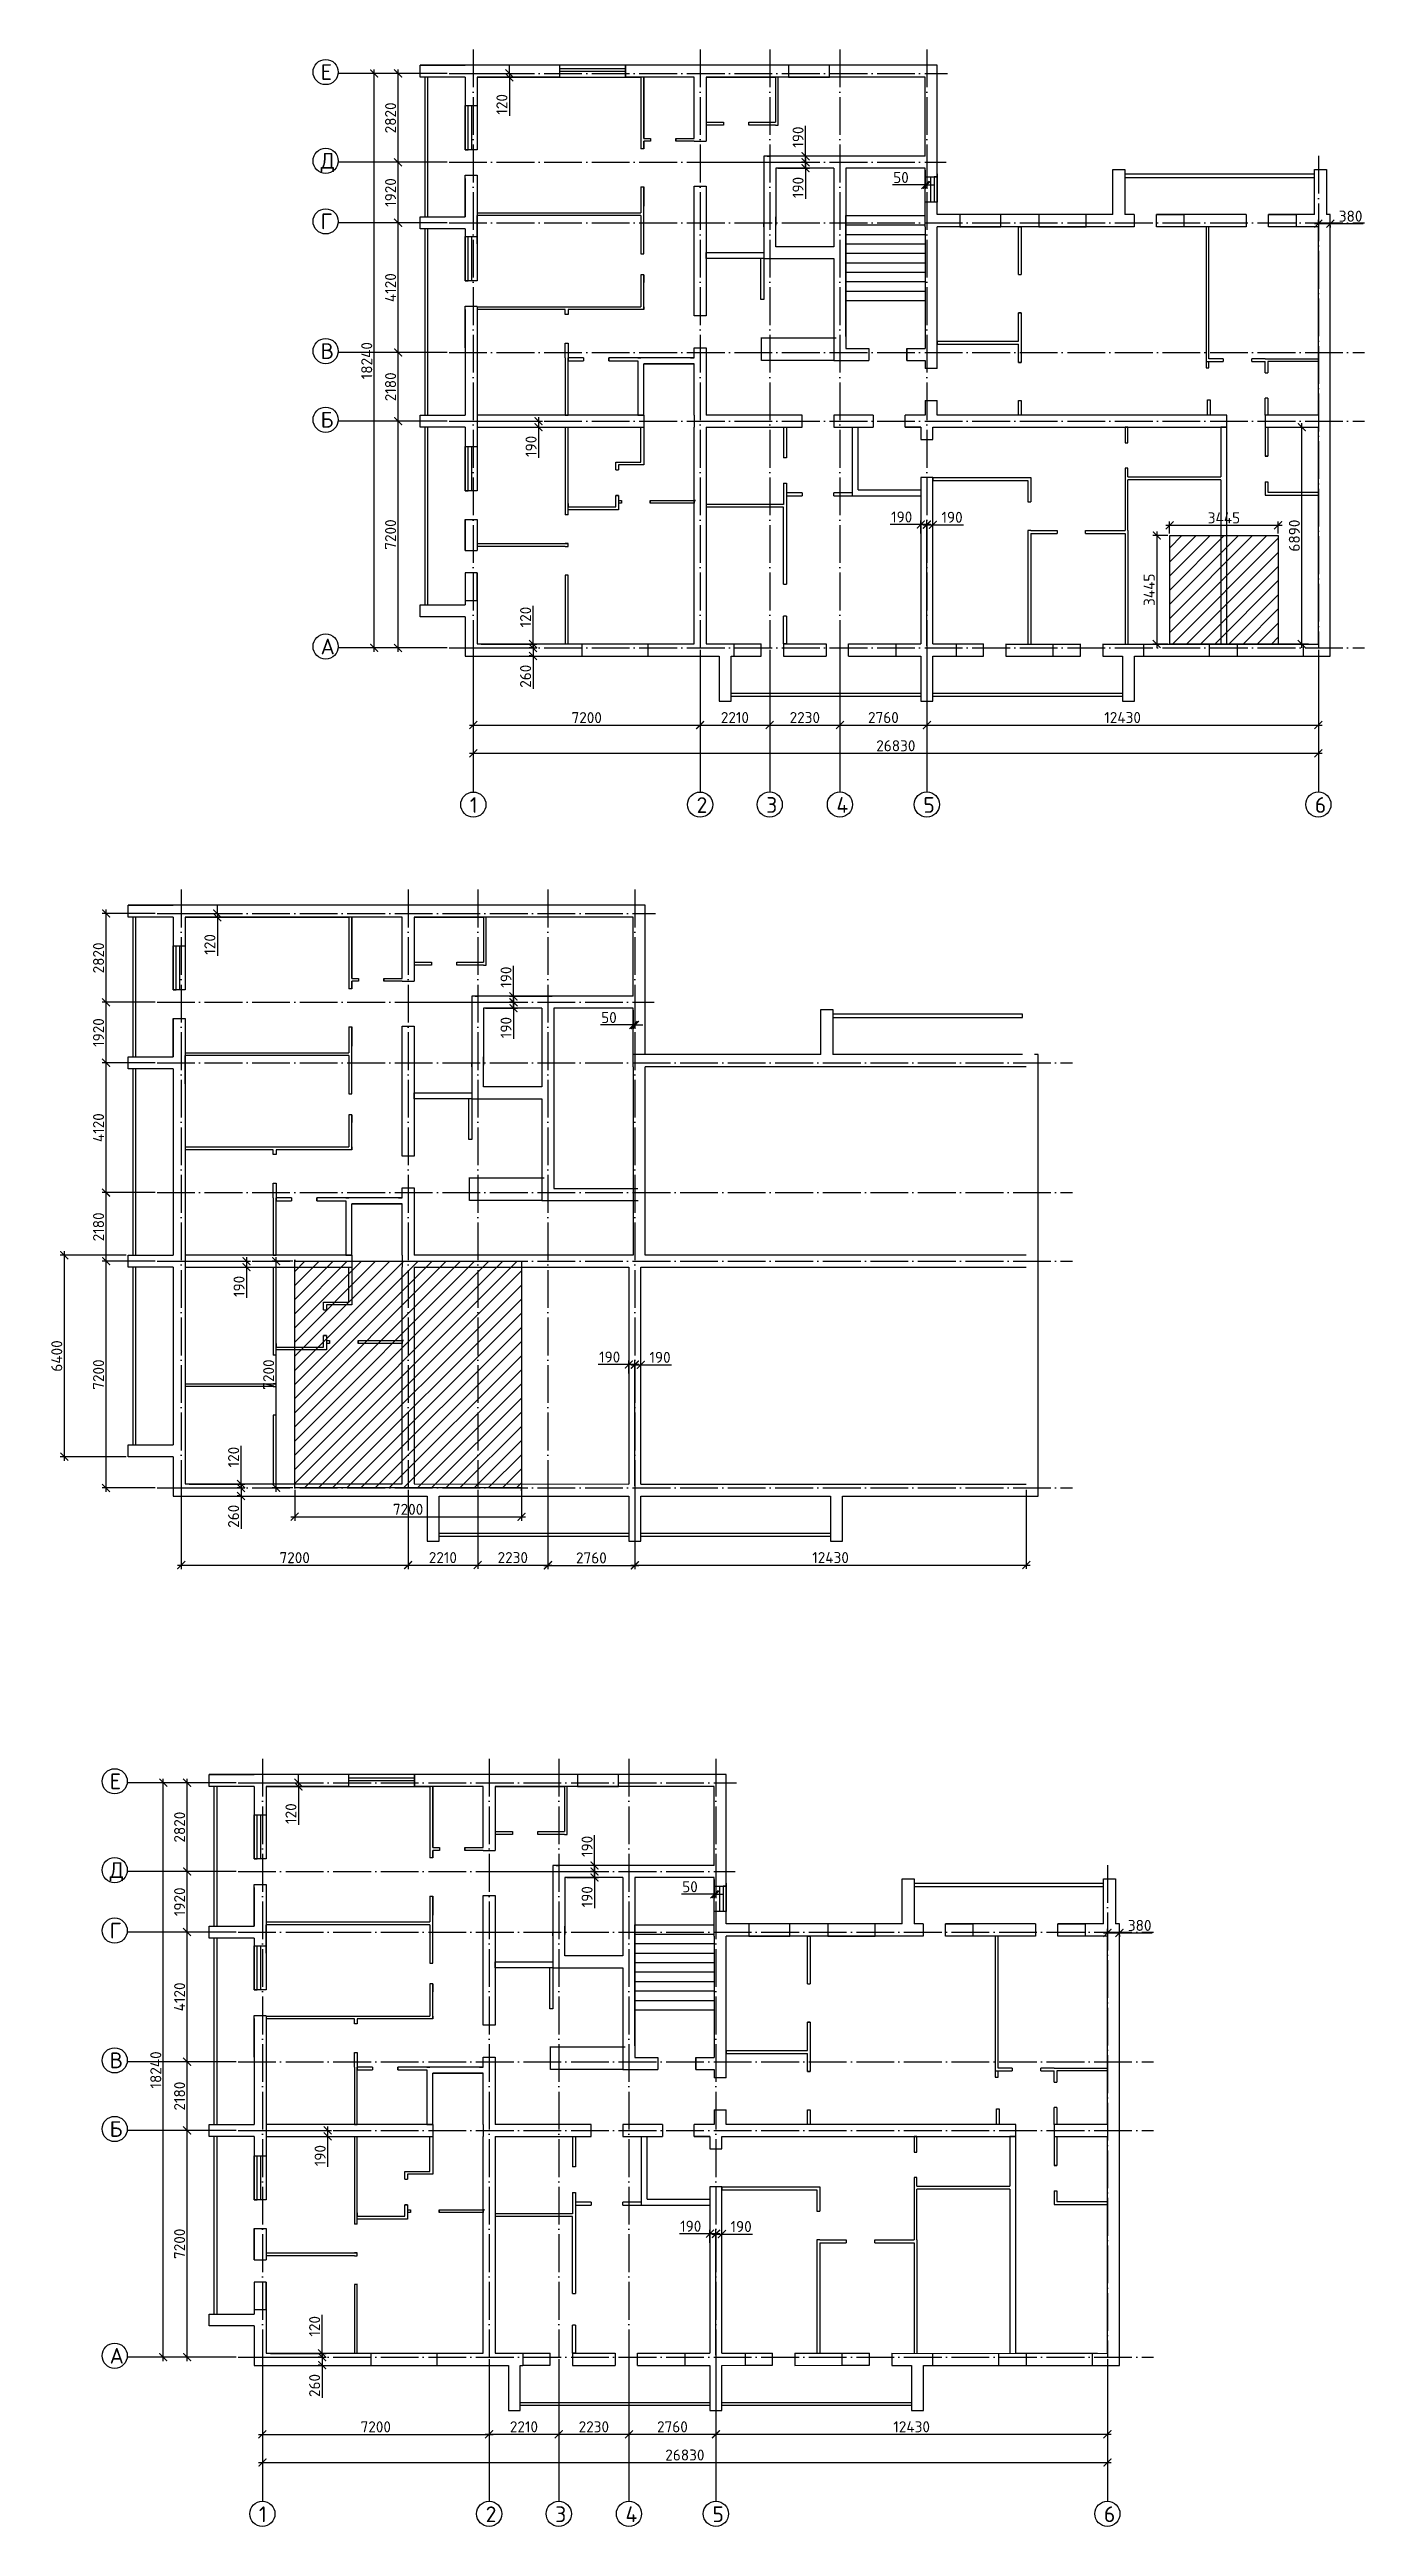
# Paper-space layout 'Лист2' of a CAD drawing. Header units: millimetres. Extents: x 96 to 513, y 81 to 867.
import ezdxf

# ---------------------------------------------------------------- set-up
doc = ezdxf.new("R2010")
doc.units = ezdxf.units.MM
doc.header["$LTSCALE"] = 0.5
doc.linetypes.add('ACAD_ISO04W100', pattern=[30, 24, -3, 0, -3])
for name, color, linetype in [('оси', 7, 'ACAD_ISO04W100'), ('размеры', 7, 'Continuous'), ('тонкие', 7, 'Continuous')]:
    doc.layers.add(name, color=color, linetype=linetype)
doc.layers.add('построения', color=6, linetype='Continuous', lineweight=25)
doc.layers.add('ТОНКИЕе', color=7, linetype='Continuous', lineweight=25)
doc.styles.add('Наклонный', font='isocpeur.ttf', dxfattribs={"height": 3.5})
doc.dimstyles.new('СТРОИТЕЛЬНЫЙ', dxfattribs={"dimtxt": 3.5, "dimasz": 2.5, "dimexe": 1.25, "dimexo": 0.625, "dimtad": 1, "dimdec": 0, "dimlfac": 100, "dimdsep": 46, "dimtxsty": 'Наклонный', "dimblk1": 'ARCHTICK', "dimblk2": 'ARCHTICK', "dimsah": 1, "dimcen": 0, "dimdle": 1.25, "dimadec": 0, "dimazin": 0, "dimtfac": 0.75, "dimtdec": 0, "dimtmove": 0, "dimatfit": 3, "dimldrblk": 'ARCHTICK', "dimfxl": 1, "dimtolj": 1, "dimtzin": 0, "dimarcsym": 0})

psp = doc.layouts.new('Лист2')

# ---------------------------------------------------------------- texts
at = {"layer": 'ТОНКИЕе', "color": 6, "char_height": 5, "attachment_point": 1, "style": 'Наклонный'}
for s, insert in [('Е', (181.841, 862.66)), ('Д', (181.841, 834.46)), ('Г', (181.841, 815.26)), ('В', (181.841, 774.06)), ('Б', (181.841, 752.26)), ('А', (181.841, 680.26)), ('1', (229.219, 629.913)), ('2', (301.219, 629.913)), ('3', (323.319, 629.939)), ('4', (345.619, 629.939)), ('5', (373.219, 629.939)), ('6', (497.519, 629.939))]:
    psp.add_mtext_dynamic_manual_height_columns(s, width=1.68113, gutter_width=35, heights=[0], dxfattribs=dict(at, insert=insert))
at = {"layer": 'ТОНКИЕе', "color": 0, "char_height": 5, "attachment_point": 1, "style": 'Наклонный'}
for s, insert in [('Е', (114.859, 319.914)), ('Д', (114.859, 291.714)), ('Г', (114.859, 272.514)), ('В', (114.859, 231.314)), ('Б', (114.859, 209.514)), ('А', (114.859, 137.514)), ('1', (162.237, 87.167)), ('2', (234.237, 87.167)), ('3', (256.337, 87.192)), ('4', (278.637, 87.192)), ('5', (306.237, 87.192)), ('6', (430.537, 87.192))]:
    psp.add_mtext_dynamic_manual_height_columns(s, width=1.68113, gutter_width=35, heights=[0], dxfattribs=dict(at, insert=insert))

# ---------------------------------------------------------------- blocks, each defined once
blk = doc.blocks.new('_ArchTick')
at = {"color": 0, "linetype": 'ByBlock', "const_width": 0.15}
blk.add_lwpolyline([(-0.5, -0.5), (0.5, 0.5)], dxfattribs=at)
blk = doc.blocks.new('*D689')
at = {"layer": 'Defpoints', "color": 0, "transparency": 16777216}
for p in [(163.35, 135.86), (235.35, 134.56), (235.35, 110.05)]:
    blk.add_point(p, dxfattribs=at)
at = {"layer": 'размеры', "color": 0, "lineweight": -2, "transparency": 16777216}
for p, q in [((163.35, 135.24), (163.35, 108.8)), ((235.35, 133.94), (235.35, 108.8)), ((162.1, 110.05), (236.6, 110.05))]:
    blk.add_line(p, q, dxfattribs=at)
at = {"layer": 'размеры', "color": 0, "lineweight": -2, "transparency": 16777216, "xscale": 2.5, "yscale": 2.5, "zscale": 2.5, "rotation": 180}
blk.add_blockref('_ArchTick', (163.35, 110.05), dxfattribs=at)
at = {"layer": 'размеры', "color": 0, "lineweight": -2, "transparency": 16777216, "xscale": 2.5, "yscale": 2.5, "zscale": 2.5}
blk.add_blockref('_ArchTick', (235.35, 110.05), dxfattribs=at)
at = {"layer": 'размеры', "color": 0, "transparency": 16777216, "insert": (199.35, 112.43), "char_height": 3.5, "attachment_point": 5, "style": 'Наклонный'}
blk.add_mtext('\\A1;7200', dxfattribs=at)
blk = doc.blocks.new('*D690')
at = {"layer": 'Defpoints', "color": 0, "transparency": 16777216}
for p in [(235.35, 134.56), (257.45, 134.56), (257.45, 110.08)]:
    blk.add_point(p, dxfattribs=at)
at = {"layer": 'размеры', "color": 0, "lineweight": -2, "transparency": 16777216}
for p, q in [((235.35, 133.94), (235.35, 108.83)), ((257.45, 133.94), (257.45, 108.83)), ((234.1, 110.08), (258.7, 110.08))]:
    blk.add_line(p, q, dxfattribs=at)
at = {"layer": 'размеры', "color": 0, "lineweight": -2, "transparency": 16777216, "xscale": 2.5, "yscale": 2.5, "zscale": 2.5, "rotation": 180}
blk.add_blockref('_ArchTick', (235.35, 110.08), dxfattribs=at)
at = {"layer": 'размеры', "color": 0, "lineweight": -2, "transparency": 16777216, "xscale": 2.5, "yscale": 2.5, "zscale": 2.5}
blk.add_blockref('_ArchTick', (257.45, 110.08), dxfattribs=at)
at = {"layer": 'размеры', "color": 0, "transparency": 16777216, "insert": (246.4, 112.45), "char_height": 3.5, "attachment_point": 5, "style": 'Наклонный'}
blk.add_mtext('\\A1;2210', dxfattribs=at)
blk = doc.blocks.new('*D691')
at = {"layer": 'Defpoints', "color": 0, "transparency": 16777216}
for p in [(257.45, 134.56), (279.75, 135.76), (279.75, 110.08)]:
    blk.add_point(p, dxfattribs=at)
at = {"layer": 'размеры', "color": 0, "lineweight": -2, "transparency": 16777216}
for p, q in [((257.45, 133.94), (257.45, 108.83)), ((279.75, 135.14), (279.75, 108.83)), ((256.2, 110.08), (281, 110.08))]:
    blk.add_line(p, q, dxfattribs=at)
at = {"layer": 'размеры', "color": 0, "lineweight": -2, "transparency": 16777216, "xscale": 2.5, "yscale": 2.5, "zscale": 2.5, "rotation": 180}
blk.add_blockref('_ArchTick', (257.45, 110.08), dxfattribs=at)
at = {"layer": 'размеры', "color": 0, "lineweight": -2, "transparency": 16777216, "xscale": 2.5, "yscale": 2.5, "zscale": 2.5}
blk.add_blockref('_ArchTick', (279.75, 110.08), dxfattribs=at)
at = {"layer": 'размеры', "color": 0, "transparency": 16777216, "insert": (268.6, 112.45), "char_height": 3.5, "attachment_point": 5, "style": 'Наклонный'}
blk.add_mtext('\\A1;2230', dxfattribs=at)
blk = doc.blocks.new('*D676')
at = {"layer": 'Defpoints', "color": 0, "transparency": 16777216}
for p in [(279.75, 135.76), (307.35, 135.81), (307.35, 110.08)]:
    blk.add_point(p, dxfattribs=at)
at = {"layer": 'размеры', "color": 0, "lineweight": -2, "transparency": 16777216}
for p, q in [((279.75, 135.14), (279.75, 108.83)), ((307.35, 135.19), (307.35, 108.83)), ((278.5, 110.08), (308.6, 110.08))]:
    blk.add_line(p, q, dxfattribs=at)
at = {"layer": 'размеры', "color": 0, "lineweight": -2, "transparency": 16777216, "xscale": 2.5, "yscale": 2.5, "zscale": 2.5, "rotation": 180}
blk.add_blockref('_ArchTick', (279.75, 110.08), dxfattribs=at)
at = {"layer": 'размеры', "color": 0, "lineweight": -2, "transparency": 16777216, "xscale": 2.5, "yscale": 2.5, "zscale": 2.5}
blk.add_blockref('_ArchTick', (307.35, 110.08), dxfattribs=at)
at = {"layer": 'размеры', "color": 0, "transparency": 16777216, "insert": (293.55, 112.45), "char_height": 3.5, "attachment_point": 5, "style": 'Наклонный'}
blk.add_mtext('\\A1;2760', dxfattribs=at)
blk = doc.blocks.new('*D692')
at = {"layer": 'Defpoints', "color": 0, "transparency": 16777216}
for p in [(307.35, 135.81), (431.65, 134.56), (431.65, 110.08)]:
    blk.add_point(p, dxfattribs=at)
at = {"layer": 'размеры', "color": 0, "lineweight": -2, "transparency": 16777216}
for p, q in [((307.35, 135.19), (307.35, 108.83)), ((431.65, 133.94), (431.65, 108.83)), ((306.1, 110.08), (432.9, 110.08))]:
    blk.add_line(p, q, dxfattribs=at)
at = {"layer": 'размеры', "color": 0, "lineweight": -2, "transparency": 16777216, "xscale": 2.5, "yscale": 2.5, "zscale": 2.5, "rotation": 180}
blk.add_blockref('_ArchTick', (307.35, 110.08), dxfattribs=at)
at = {"layer": 'размеры', "color": 0, "lineweight": -2, "transparency": 16777216, "xscale": 2.5, "yscale": 2.5, "zscale": 2.5}
blk.add_blockref('_ArchTick', (431.65, 110.08), dxfattribs=at)
at = {"layer": 'размеры', "color": 0, "transparency": 16777216, "insert": (369.5, 112.45), "char_height": 3.5, "attachment_point": 5, "style": 'Наклонный'}
blk.add_mtext('\\A1;12430', dxfattribs=at)
blk = doc.blocks.new('*D693')
at = {"layer": 'Defpoints', "color": 0, "transparency": 16777216}
for p in [(139.44, 206.56), (155.65, 206.56), (155.65, 134.56)]:
    blk.add_point(p, dxfattribs=at)
at = {"layer": 'размеры', "color": 0, "lineweight": -2, "transparency": 16777216}
for p, q in [((155.03, 206.56), (138.19, 206.56)), ((139.44, 133.31), (139.44, 207.81)), ((155.03, 134.56), (138.19, 134.56))]:
    blk.add_line(p, q, dxfattribs=at)
at = {"layer": 'размеры', "color": 0, "lineweight": -2, "transparency": 16777216, "xscale": 2.5, "yscale": 2.5, "zscale": 2.5}
for p, rotation in [((139.44, 206.56), 90), ((139.44, 134.56), 270)]:
    blk.add_blockref('_ArchTick', p, dxfattribs=dict(at, rotation=rotation))
at = {"layer": 'размеры', "color": 0, "transparency": 16777216, "insert": (137.07, 170.56), "char_height": 3.5, "attachment_point": 5, "rotation": 90, "style": 'Наклонный'}
blk.add_mtext('\\A1;7200', dxfattribs=at)
blk = doc.blocks.new('*D694')
at = {"layer": 'Defpoints', "color": 0, "transparency": 16777216}
for p in [(139.44, 228.36), (155.65, 228.36), (155.65, 206.56)]:
    blk.add_point(p, dxfattribs=at)
at = {"layer": 'размеры', "color": 0, "lineweight": -2, "transparency": 16777216}
for p, q in [((155.03, 228.36), (138.19, 228.36)), ((139.44, 205.31), (139.44, 229.61)), ((155.03, 206.56), (138.19, 206.56))]:
    blk.add_line(p, q, dxfattribs=at)
at = {"layer": 'размеры', "color": 0, "lineweight": -2, "transparency": 16777216, "xscale": 2.5, "yscale": 2.5, "zscale": 2.5}
for p, rotation in [((139.44, 228.36), 90), ((139.44, 206.56), 270)]:
    blk.add_blockref('_ArchTick', p, dxfattribs=dict(at, rotation=rotation))
at = {"layer": 'размеры', "color": 0, "transparency": 16777216, "insert": (137.07, 217.46), "char_height": 3.5, "attachment_point": 5, "rotation": 90, "style": 'Наклонный'}
blk.add_mtext('\\A1;2180', dxfattribs=at)
blk = doc.blocks.new('*D677')
at = {"layer": 'Defpoints', "color": 0, "transparency": 16777216}
for p in [(139.44, 269.56), (155.65, 269.56), (155.65, 228.36)]:
    blk.add_point(p, dxfattribs=at)
at = {"layer": 'размеры', "color": 0, "lineweight": -2, "transparency": 16777216}
for p, q in [((155.03, 269.56), (138.19, 269.56)), ((139.44, 227.11), (139.44, 270.81)), ((155.03, 228.36), (138.19, 228.36))]:
    blk.add_line(p, q, dxfattribs=at)
at = {"layer": 'размеры', "color": 0, "lineweight": -2, "transparency": 16777216, "xscale": 2.5, "yscale": 2.5, "zscale": 2.5}
for p, rotation in [((139.44, 269.56), 90), ((139.44, 228.36), 270)]:
    blk.add_blockref('_ArchTick', p, dxfattribs=dict(at, rotation=rotation))
at = {"layer": 'размеры', "color": 0, "transparency": 16777216, "insert": (137.07, 248.96), "char_height": 3.5, "attachment_point": 5, "rotation": 90, "style": 'Наклонный'}
blk.add_mtext('\\A1;4120', dxfattribs=at)
blk = doc.blocks.new('*D678')
at = {"layer": 'Defpoints', "color": 0, "transparency": 16777216}
for p in [(139.44, 288.76), (155.65, 288.76), (155.65, 269.56)]:
    blk.add_point(p, dxfattribs=at)
at = {"layer": 'размеры', "color": 0, "lineweight": -2, "transparency": 16777216}
for p, q in [((155.03, 288.76), (138.19, 288.76)), ((139.44, 268.31), (139.44, 290.01)), ((155.03, 269.56), (138.19, 269.56))]:
    blk.add_line(p, q, dxfattribs=at)
at = {"layer": 'размеры', "color": 0, "lineweight": -2, "transparency": 16777216, "xscale": 2.5, "yscale": 2.5, "zscale": 2.5}
for p, rotation in [((139.44, 288.76), 90), ((139.44, 269.56), 270)]:
    blk.add_blockref('_ArchTick', p, dxfattribs=dict(at, rotation=rotation))
at = {"layer": 'размеры', "color": 0, "transparency": 16777216, "insert": (137.07, 279.16), "char_height": 3.5, "attachment_point": 5, "rotation": 90, "style": 'Наклонный'}
blk.add_mtext('\\A1;1920', dxfattribs=at)
blk = doc.blocks.new('*D679')
at = {"layer": 'Defpoints', "color": 0, "transparency": 16777216}
for p in [(139.44, 316.96), (155.65, 316.96), (155.65, 288.76)]:
    blk.add_point(p, dxfattribs=at)
at = {"layer": 'размеры', "color": 0, "lineweight": -2, "transparency": 16777216}
for p, q in [((155.03, 316.96), (138.19, 316.96)), ((139.44, 287.51), (139.44, 318.21)), ((155.03, 288.76), (138.19, 288.76))]:
    blk.add_line(p, q, dxfattribs=at)
at = {"layer": 'размеры', "color": 0, "lineweight": -2, "transparency": 16777216, "xscale": 2.5, "yscale": 2.5, "zscale": 2.5}
for p, rotation in [((139.44, 316.96), 90), ((139.44, 288.76), 270)]:
    blk.add_blockref('_ArchTick', p, dxfattribs=dict(at, rotation=rotation))
at = {"layer": 'размеры', "color": 0, "transparency": 16777216, "insert": (137.07, 302.86), "char_height": 3.5, "attachment_point": 5, "rotation": 90, "style": 'Наклонный'}
blk.add_mtext('\\A1;2820', dxfattribs=at)
blk = doc.blocks.new('*D680')
at = {"layer": 'Defpoints', "color": 0, "transparency": 16777216}
for p in [(155.65, 316.96), (164.55, 315.76), (174.79, 315.76)]:
    blk.add_point(p, dxfattribs=at)
at = {"layer": 'размеры', "color": 0, "lineweight": -2, "transparency": 16777216}
for p, q in [((156.28, 316.96), (176.04, 316.96)), ((165.17, 315.76), (176.04, 315.76)), ((174.79, 316.96), (174.79, 319.46)), ((174.79, 316.96), (174.79, 315.76)), ((174.79, 315.76), (174.79, 303.56))]:
    blk.add_line(p, q, dxfattribs=at)
at = {"layer": 'размеры', "color": 0, "lineweight": -2, "transparency": 16777216, "xscale": 2.5, "yscale": 2.5, "zscale": 2.5}
for p, rotation in [((174.79, 316.96), 270), ((174.79, 315.76), 90)]:
    blk.add_blockref('_ArchTick', p, dxfattribs=dict(at, rotation=rotation))
at = {"layer": 'размеры', "color": 0, "transparency": 16777216, "insert": (172.42, 307.16), "char_height": 3.5, "attachment_point": 5, "rotation": 90, "style": 'Наклонный'}
blk.add_mtext('\\A1;120', dxfattribs=at)
blk = doc.blocks.new('*D681')
at = {"layer": 'Defpoints', "color": 0, "transparency": 16777216}
for p in [(234.58, 288.76), (268.82, 290.66), (281.76, 290.66)]:
    blk.add_point(p, dxfattribs=at)
at = {"layer": 'размеры', "color": 0, "lineweight": -2, "transparency": 16777216}
for p, q in [((268.82, 290.66), (268.82, 300.36)), ((235.21, 288.76), (270.07, 288.76)), ((281.14, 290.66), (267.57, 290.66)), ((268.82, 287.51), (268.82, 290.66))]:
    blk.add_line(p, q, dxfattribs=at)
at = {"layer": 'размеры', "color": 0, "lineweight": -2, "transparency": 16777216, "xscale": 2.5, "yscale": 2.5, "zscale": 2.5}
for p, rotation in [((268.82, 290.66), 90), ((268.82, 288.76), 270)]:
    blk.add_blockref('_ArchTick', p, dxfattribs=dict(at, rotation=rotation))
at = {"layer": 'размеры', "color": 0, "transparency": 16777216, "insert": (266.45, 296.76), "char_height": 3.5, "attachment_point": 5, "rotation": 90, "style": 'Наклонный'}
blk.add_mtext('\\A1;190', dxfattribs=at)
blk = doc.blocks.new('*D682')
at = {"layer": 'Defpoints', "color": 0, "transparency": 16777216}
for p in [(259.35, 286.86), (268.82, 288.76), (268.82, 286.86)]:
    blk.add_point(p, dxfattribs=at)
at = {"layer": 'размеры', "color": 0, "lineweight": -2, "transparency": 16777216}
for p, q in [((259.97, 286.86), (270.07, 286.86)), ((268.2, 288.76), (267.57, 288.76)), ((268.82, 290.01), (268.82, 286.86)), ((268.82, 286.86), (268.82, 277.16))]:
    blk.add_line(p, q, dxfattribs=at)
at = {"layer": 'размеры', "color": 0, "lineweight": -2, "transparency": 16777216, "xscale": 2.5, "yscale": 2.5, "zscale": 2.5}
for p, rotation in [((268.82, 288.76), 90), ((268.82, 286.86), 270)]:
    blk.add_blockref('_ArchTick', p, dxfattribs=dict(at, rotation=rotation))
at = {"layer": 'размеры', "color": 0, "transparency": 16777216, "insert": (266.45, 280.76), "char_height": 3.5, "attachment_point": 5, "rotation": 90, "style": 'Наклонный'}
blk.add_mtext('\\A1;190', dxfattribs=at)
blk = doc.blocks.new('*D683')
at = {"layer": 'Defpoints', "color": 0, "transparency": 16777216}
for p in [(306.85, 286.86), (307.35, 286.86), (306.85, 281.56)]:
    blk.add_point(p, dxfattribs=at)
at = {"layer": 'размеры', "color": 0, "lineweight": -2, "transparency": 16777216}
for p, q in [((306.85, 286.24), (306.85, 280.31)), ((307.35, 286.24), (307.35, 280.31)), ((306.85, 281.56), (296.4, 281.56)), ((307.35, 281.56), (306.85, 281.56)), ((307.35, 281.56), (309.85, 281.56))]:
    blk.add_line(p, q, dxfattribs=at)
at = {"layer": 'размеры', "color": 0, "lineweight": -2, "transparency": 16777216, "xscale": 2.5, "yscale": 2.5, "zscale": 2.5}
blk.add_blockref('_ArchTick', (306.85, 281.56), dxfattribs=at)
at = {"layer": 'размеры', "color": 0, "lineweight": -2, "transparency": 16777216, "xscale": 2.5, "yscale": 2.5, "zscale": 2.5, "rotation": 180}
blk.add_blockref('_ArchTick', (307.35, 281.56), dxfattribs=at)
at = {"layer": 'размеры', "color": 0, "transparency": 16777216, "insert": (299.12, 283.94), "char_height": 3.5, "attachment_point": 5, "style": 'Наклонный'}
blk.add_mtext('\\A1;50', dxfattribs=at)
blk = doc.blocks.new('*D684')
at = {"layer": 'Defpoints', "color": 0, "transparency": 16777216}
for p in [(431.65, 268.27), (435.45, 269.28), (435.45, 269.28)]:
    blk.add_point(p, dxfattribs=at)
at = {"layer": 'размеры', "color": 0, "lineweight": -2, "transparency": 16777216}
for p, q in [((430.4, 269.28), (435.45, 269.28)), ((431.65, 268.89), (431.65, 270.53)), ((435.45, 269.28), (445.85, 269.28)), ((435.45, 268.66), (435.45, 268.03))]:
    blk.add_line(p, q, dxfattribs=at)
at = {"layer": 'размеры', "color": 0, "lineweight": -2, "transparency": 16777216, "xscale": 2.5, "yscale": 2.5, "zscale": 2.5, "rotation": 180}
blk.add_blockref('_ArchTick', (431.65, 269.28), dxfattribs=at)
at = {"layer": 'размеры', "color": 0, "lineweight": -2, "transparency": 16777216, "xscale": 2.5, "yscale": 2.5, "zscale": 2.5}
blk.add_blockref('_ArchTick', (435.45, 269.28), dxfattribs=at)
at = {"layer": 'размеры', "color": 0, "transparency": 16777216, "insert": (441.9, 271.66), "char_height": 3.5, "attachment_point": 5, "style": 'Наклонный'}
blk.add_mtext('\\A1;380', dxfattribs=at)
blk = doc.blocks.new('*D685')
at = {"layer": 'Defpoints', "color": 0, "transparency": 16777216}
for p in [(155.65, 134.56), (165.27, 135.76), (182.31, 135.76)]:
    blk.add_point(p, dxfattribs=at)
at = {"layer": 'размеры', "color": 0, "lineweight": -2, "transparency": 16777216}
for p, q in [((182.31, 135.76), (182.31, 147.96)), ((156.28, 134.56), (183.56, 134.56)), ((165.89, 135.76), (183.56, 135.76)), ((182.31, 134.56), (182.31, 135.76)), ((182.31, 134.56), (182.31, 132.06))]:
    blk.add_line(p, q, dxfattribs=at)
at = {"layer": 'размеры', "color": 0, "lineweight": -2, "transparency": 16777216, "xscale": 2.5, "yscale": 2.5, "zscale": 2.5}
for p, rotation in [((182.31, 135.76), 270), ((182.31, 134.56), 90)]:
    blk.add_blockref('_ArchTick', p, dxfattribs=dict(at, rotation=rotation))
at = {"layer": 'размеры', "color": 0, "transparency": 16777216, "insert": (179.93, 144.36), "char_height": 3.5, "attachment_point": 5, "rotation": 90, "style": 'Наклонный'}
blk.add_mtext('\\A1;120', dxfattribs=at)
blk = doc.blocks.new('*D673')
at = {"layer": 'Defpoints', "color": 0, "transparency": 16777216}
for p in [(182.31, 134.56), (182.31, 132.01), (182.31, 132.01)]:
    blk.add_point(p, dxfattribs=at)
at = {"layer": 'размеры', "color": 0, "lineweight": -2, "transparency": 16777216}
for p, q in [((181.68, 134.56), (181.06, 134.56)), ((182.31, 135.81), (182.31, 132.01)), ((181.68, 132.01), (181.06, 132.01)), ((182.31, 132.01), (182.31, 121.61))]:
    blk.add_line(p, q, dxfattribs=at)
at = {"layer": 'размеры', "color": 0, "lineweight": -2, "transparency": 16777216, "xscale": 2.5, "yscale": 2.5, "zscale": 2.5}
for p, rotation in [((182.31, 134.56), 90), ((182.31, 132.01), 270)]:
    blk.add_blockref('_ArchTick', p, dxfattribs=dict(at, rotation=rotation))
at = {"layer": 'размеры', "color": 0, "transparency": 16777216, "insert": (179.93, 125.56), "char_height": 3.5, "attachment_point": 5, "rotation": 90, "style": 'Наклонный'}
blk.add_mtext('\\A1;260', dxfattribs=at)
blk = doc.blocks.new('*D686')
at = {"layer": 'Defpoints', "color": 0, "transparency": 16777216}
for p in [(155.65, 206.56), (164.55, 204.66), (184.07, 204.66)]:
    blk.add_point(p, dxfattribs=at)
at = {"layer": 'размеры', "color": 0, "lineweight": -2, "transparency": 16777216}
for p, q in [((156.28, 206.56), (185.32, 206.56)), ((165.17, 204.66), (185.32, 204.66)), ((184.07, 207.81), (184.07, 204.66)), ((184.07, 204.66), (184.07, 194.96))]:
    blk.add_line(p, q, dxfattribs=at)
at = {"layer": 'размеры', "color": 0, "lineweight": -2, "transparency": 16777216, "xscale": 2.5, "yscale": 2.5, "zscale": 2.5}
for p, rotation in [((184.07, 206.56), 90), ((184.07, 204.66), 270)]:
    blk.add_blockref('_ArchTick', p, dxfattribs=dict(at, rotation=rotation))
at = {"layer": 'размеры', "color": 0, "transparency": 16777216, "insert": (181.69, 198.56), "char_height": 3.5, "attachment_point": 5, "rotation": 90, "style": 'Наклонный'}
blk.add_mtext('\\A1;190', dxfattribs=at)
blk = doc.blocks.new('*D687')
at = {"layer": 'Defpoints', "color": 0, "transparency": 16777216}
for p in [(305.45, 173.76), (305.45, 170.24), (307.35, 134.56)]:
    blk.add_point(p, dxfattribs=at)
at = {"layer": 'размеры', "color": 0, "lineweight": -2, "transparency": 16777216}
for p, q in [((305.45, 173.76), (295.75, 173.76)), ((305.45, 170.86), (305.45, 175.01)), ((308.6, 173.76), (305.45, 173.76)), ((307.35, 135.19), (307.35, 175.01))]:
    blk.add_line(p, q, dxfattribs=at)
at = {"layer": 'размеры', "color": 0, "lineweight": -2, "transparency": 16777216, "xscale": 2.5, "yscale": 2.5, "zscale": 2.5, "rotation": 180}
blk.add_blockref('_ArchTick', (305.45, 173.76), dxfattribs=at)
at = {"layer": 'размеры', "color": 0, "lineweight": -2, "transparency": 16777216, "xscale": 2.5, "yscale": 2.5, "zscale": 2.5}
blk.add_blockref('_ArchTick', (307.35, 173.76), dxfattribs=at)
at = {"layer": 'размеры', "color": 0, "transparency": 16777216, "insert": (299.35, 176.14), "char_height": 3.5, "attachment_point": 5, "style": 'Наклонный'}
blk.add_mtext('\\A1;190', dxfattribs=at)
blk = doc.blocks.new('*D674')
at = {"layer": 'Defpoints', "color": 0, "transparency": 16777216}
for p in [(307.35, 173.66), (309.25, 173.66), (309.25, 170.57)]:
    blk.add_point(p, dxfattribs=at)
at = {"layer": 'размеры', "color": 0, "lineweight": -2, "transparency": 16777216}
for p, q in [((306.1, 173.66), (309.25, 173.66)), ((307.35, 173.03), (307.35, 172.41)), ((309.25, 171.19), (309.25, 174.91)), ((309.25, 173.66), (318.95, 173.66))]:
    blk.add_line(p, q, dxfattribs=at)
at = {"layer": 'размеры', "color": 0, "lineweight": -2, "transparency": 16777216, "xscale": 2.5, "yscale": 2.5, "zscale": 2.5, "rotation": 180}
blk.add_blockref('_ArchTick', (307.35, 173.66), dxfattribs=at)
at = {"layer": 'размеры', "color": 0, "lineweight": -2, "transparency": 16777216, "xscale": 2.5, "yscale": 2.5, "zscale": 2.5}
blk.add_blockref('_ArchTick', (309.25, 173.66), dxfattribs=at)
at = {"layer": 'размеры', "color": 0, "transparency": 16777216, "insert": (315.35, 176.03), "char_height": 3.5, "attachment_point": 5, "style": 'Наклонный'}
blk.add_mtext('\\A1;190', dxfattribs=at)
blk = doc.blocks.new('*D688')
at = {"layer": 'Defpoints', "color": 0, "transparency": 16777216}
for p in [(163.35, 110.05), (431.65, 110.08), (431.65, 101.12)]:
    blk.add_point(p, dxfattribs=at)
at = {"layer": 'размеры', "color": 0, "lineweight": -2, "transparency": 16777216}
for p, q in [((163.35, 109.43), (163.35, 99.87)), ((431.65, 109.45), (431.65, 99.87)), ((162.1, 101.12), (432.9, 101.12))]:
    blk.add_line(p, q, dxfattribs=at)
at = {"layer": 'размеры', "color": 0, "lineweight": -2, "transparency": 16777216, "xscale": 2.5, "yscale": 2.5, "zscale": 2.5, "rotation": 180}
blk.add_blockref('_ArchTick', (163.35, 101.12), dxfattribs=at)
at = {"layer": 'размеры', "color": 0, "lineweight": -2, "transparency": 16777216, "xscale": 2.5, "yscale": 2.5, "zscale": 2.5}
blk.add_blockref('_ArchTick', (431.65, 101.12), dxfattribs=at)
at = {"layer": 'размеры', "color": 0, "transparency": 16777216, "insert": (297.5, 103.49), "char_height": 3.5, "attachment_point": 5, "style": 'Наклонный'}
blk.add_mtext('\\A1;26830', dxfattribs=at)
blk = doc.blocks.new('*D675')
at = {"layer": 'Defpoints', "color": 0, "transparency": 16777216}
for p in [(131.88, 316.96), (139.44, 316.96), (139.44, 134.56)]:
    blk.add_point(p, dxfattribs=at)
at = {"layer": 'размеры', "color": 0, "lineweight": -2, "transparency": 16777216}
for p, q in [((138.82, 316.96), (130.63, 316.96)), ((131.88, 133.31), (131.88, 318.21)), ((138.82, 134.56), (130.63, 134.56))]:
    blk.add_line(p, q, dxfattribs=at)
at = {"layer": 'размеры', "color": 0, "lineweight": -2, "transparency": 16777216, "xscale": 2.5, "yscale": 2.5, "zscale": 2.5}
for p, rotation in [((131.88, 316.96), 90), ((131.88, 134.56), 270)]:
    blk.add_blockref('_ArchTick', p, dxfattribs=dict(at, rotation=rotation))
at = {"layer": 'размеры', "color": 0, "transparency": 16777216, "insert": (129.51, 225.76), "char_height": 3.5, "attachment_point": 5, "rotation": 90, "style": 'Наклонный'}
blk.add_mtext('\\A1;18240', dxfattribs=at)
blk = doc.blocks.new('*D711')
at = {"layer": 'Defpoints', "color": 0, "transparency": 16777216}
for p in [(137.61, 411.87), (209.61, 410.57), (209.61, 386.06)]:
    blk.add_point(p, dxfattribs=at)
at = {"layer": 'размеры', "color": 0, "lineweight": -2, "transparency": 16777216}
for p, q in [((137.61, 411.25), (137.61, 384.81)), ((209.61, 409.95), (209.61, 384.81)), ((136.36, 386.06), (210.86, 386.06))]:
    blk.add_line(p, q, dxfattribs=at)
at = {"layer": 'размеры', "color": 0, "lineweight": -2, "transparency": 16777216, "xscale": 2.5, "yscale": 2.5, "zscale": 2.5, "rotation": 180}
blk.add_blockref('_ArchTick', (137.61, 386.06), dxfattribs=at)
at = {"layer": 'размеры', "color": 0, "lineweight": -2, "transparency": 16777216, "xscale": 2.5, "yscale": 2.5, "zscale": 2.5}
blk.add_blockref('_ArchTick', (209.61, 386.06), dxfattribs=at)
at = {"layer": 'размеры', "color": 0, "transparency": 16777216, "insert": (173.61, 388.43), "char_height": 3.5, "attachment_point": 5, "style": 'Наклонный'}
blk.add_mtext('\\A1;7200', dxfattribs=at)
blk = doc.blocks.new('*D712')
at = {"layer": 'Defpoints', "color": 0, "transparency": 16777216}
for p in [(209.61, 410.57), (231.71, 410.57), (231.71, 386.08)]:
    blk.add_point(p, dxfattribs=at)
at = {"layer": 'размеры', "color": 0, "lineweight": -2, "transparency": 16777216}
for p, q in [((209.61, 409.95), (209.61, 384.83)), ((231.71, 409.95), (231.71, 384.83)), ((208.36, 386.08), (232.96, 386.08))]:
    blk.add_line(p, q, dxfattribs=at)
at = {"layer": 'размеры', "color": 0, "lineweight": -2, "transparency": 16777216, "xscale": 2.5, "yscale": 2.5, "zscale": 2.5, "rotation": 180}
blk.add_blockref('_ArchTick', (209.61, 386.08), dxfattribs=at)
at = {"layer": 'размеры', "color": 0, "lineweight": -2, "transparency": 16777216, "xscale": 2.5, "yscale": 2.5, "zscale": 2.5}
blk.add_blockref('_ArchTick', (231.71, 386.08), dxfattribs=at)
at = {"layer": 'размеры', "color": 0, "transparency": 16777216, "insert": (220.66, 388.46), "char_height": 3.5, "attachment_point": 5, "style": 'Наклонный'}
blk.add_mtext('\\A1;2210', dxfattribs=at)
blk = doc.blocks.new('*D713')
at = {"layer": 'Defpoints', "color": 0, "transparency": 16777216}
for p in [(231.71, 410.57), (254.01, 411.77), (254.01, 386.08)]:
    blk.add_point(p, dxfattribs=at)
at = {"layer": 'размеры', "color": 0, "lineweight": -2, "transparency": 16777216}
for p, q in [((231.71, 409.95), (231.71, 384.83)), ((254.01, 411.15), (254.01, 384.83)), ((230.46, 386.08), (255.26, 386.08))]:
    blk.add_line(p, q, dxfattribs=at)
at = {"layer": 'размеры', "color": 0, "lineweight": -2, "transparency": 16777216, "xscale": 2.5, "yscale": 2.5, "zscale": 2.5, "rotation": 180}
blk.add_blockref('_ArchTick', (231.71, 386.08), dxfattribs=at)
at = {"layer": 'размеры', "color": 0, "lineweight": -2, "transparency": 16777216, "xscale": 2.5, "yscale": 2.5, "zscale": 2.5}
blk.add_blockref('_ArchTick', (254.01, 386.08), dxfattribs=at)
at = {"layer": 'размеры', "color": 0, "transparency": 16777216, "insert": (242.86, 388.46), "char_height": 3.5, "attachment_point": 5, "style": 'Наклонный'}
blk.add_mtext('\\A1;2230', dxfattribs=at)
blk = doc.blocks.new('*D697')
at = {"layer": 'Defpoints', "color": 0, "transparency": 16777216}
for p in [(254.01, 411.77), (281.61, 411.82), (281.61, 385.98)]:
    blk.add_point(p, dxfattribs=at)
at = {"layer": 'размеры', "color": 0, "lineweight": -2, "transparency": 16777216}
for p, q in [((254.01, 411.15), (254.01, 384.73)), ((281.61, 411.19), (281.61, 384.73)), ((252.76, 385.98), (282.86, 385.98))]:
    blk.add_line(p, q, dxfattribs=at)
at = {"layer": 'размеры', "color": 0, "lineweight": -2, "transparency": 16777216, "xscale": 2.5, "yscale": 2.5, "zscale": 2.5, "rotation": 180}
blk.add_blockref('_ArchTick', (254.01, 385.98), dxfattribs=at)
at = {"layer": 'размеры', "color": 0, "lineweight": -2, "transparency": 16777216, "xscale": 2.5, "yscale": 2.5, "zscale": 2.5}
blk.add_blockref('_ArchTick', (281.61, 385.98), dxfattribs=at)
at = {"layer": 'размеры', "color": 0, "transparency": 16777216, "insert": (267.81, 388.36), "char_height": 3.5, "attachment_point": 5, "style": 'Наклонный'}
blk.add_mtext('\\A1;2760', dxfattribs=at)
blk = doc.blocks.new('*D698')
at = {"layer": 'Defpoints', "color": 0, "transparency": 16777216}
for p in [(281.61, 411.82), (405.91, 410.57), (405.91, 386.08)]:
    blk.add_point(p, dxfattribs=at)
at = {"layer": 'размеры', "color": 0, "lineweight": -2, "transparency": 16777216}
for p, q in [((281.61, 411.19), (281.61, 384.83)), ((405.91, 409.95), (405.91, 384.83)), ((280.36, 386.08), (407.16, 386.08))]:
    blk.add_line(p, q, dxfattribs=at)
at = {"layer": 'размеры', "color": 0, "lineweight": -2, "transparency": 16777216, "xscale": 2.5, "yscale": 2.5, "zscale": 2.5, "rotation": 180}
blk.add_blockref('_ArchTick', (281.61, 386.08), dxfattribs=at)
at = {"layer": 'размеры', "color": 0, "lineweight": -2, "transparency": 16777216, "xscale": 2.5, "yscale": 2.5, "zscale": 2.5}
blk.add_blockref('_ArchTick', (405.91, 386.08), dxfattribs=at)
at = {"layer": 'размеры', "color": 0, "transparency": 16777216, "insert": (343.76, 388.46), "char_height": 3.5, "attachment_point": 5, "style": 'Наклонный'}
blk.add_mtext('\\A1;12430', dxfattribs=at)
blk = doc.blocks.new('*D714')
at = {"layer": 'Defpoints', "color": 0, "transparency": 16777216}
for p in [(113.71, 482.57), (129.91, 482.57), (129.91, 410.57)]:
    blk.add_point(p, dxfattribs=at)
at = {"layer": 'размеры', "color": 0, "lineweight": -2, "transparency": 16777216}
for p, q in [((129.29, 482.57), (112.46, 482.57)), ((113.71, 409.32), (113.71, 483.82)), ((129.29, 410.57), (112.46, 410.57))]:
    blk.add_line(p, q, dxfattribs=at)
at = {"layer": 'размеры', "color": 0, "lineweight": -2, "transparency": 16777216, "xscale": 2.5, "yscale": 2.5, "zscale": 2.5}
for p, rotation in [((113.71, 482.57), 90), ((113.71, 410.57), 270)]:
    blk.add_blockref('_ArchTick', p, dxfattribs=dict(at, rotation=rotation))
at = {"layer": 'размеры', "color": 0, "transparency": 16777216, "insert": (111.33, 446.57), "char_height": 3.5, "attachment_point": 5, "rotation": 90, "style": 'Наклонный'}
blk.add_mtext('\\A1;7200', dxfattribs=at)
blk = doc.blocks.new('*D715')
at = {"layer": 'Defpoints', "color": 0, "transparency": 16777216}
for p in [(113.71, 504.37), (129.91, 504.37), (129.91, 482.57)]:
    blk.add_point(p, dxfattribs=at)
at = {"layer": 'размеры', "color": 0, "lineweight": -2, "transparency": 16777216}
for p, q in [((129.29, 504.37), (112.46, 504.37)), ((113.71, 481.32), (113.71, 505.62)), ((129.29, 482.57), (112.46, 482.57))]:
    blk.add_line(p, q, dxfattribs=at)
at = {"layer": 'размеры', "color": 0, "lineweight": -2, "transparency": 16777216, "xscale": 2.5, "yscale": 2.5, "zscale": 2.5}
for p, rotation in [((113.71, 504.37), 90), ((113.71, 482.57), 270)]:
    blk.add_blockref('_ArchTick', p, dxfattribs=dict(at, rotation=rotation))
at = {"layer": 'размеры', "color": 0, "transparency": 16777216, "insert": (111.33, 493.47), "char_height": 3.5, "attachment_point": 5, "rotation": 90, "style": 'Наклонный'}
blk.add_mtext('\\A1;2180', dxfattribs=at)
blk = doc.blocks.new('*D716')
at = {"layer": 'Defpoints', "color": 0, "transparency": 16777216}
for p in [(113.71, 545.57), (129.91, 545.57), (129.91, 504.37)]:
    blk.add_point(p, dxfattribs=at)
at = {"layer": 'размеры', "color": 0, "lineweight": -2, "transparency": 16777216}
for p, q in [((129.29, 545.57), (112.46, 545.57)), ((113.71, 503.12), (113.71, 546.82)), ((129.29, 504.37), (112.46, 504.37))]:
    blk.add_line(p, q, dxfattribs=at)
at = {"layer": 'размеры', "color": 0, "lineweight": -2, "transparency": 16777216, "xscale": 2.5, "yscale": 2.5, "zscale": 2.5}
for p, rotation in [((113.71, 545.57), 90), ((113.71, 504.37), 270)]:
    blk.add_blockref('_ArchTick', p, dxfattribs=dict(at, rotation=rotation))
at = {"layer": 'размеры', "color": 0, "transparency": 16777216, "insert": (111.33, 524.97), "char_height": 3.5, "attachment_point": 5, "rotation": 90, "style": 'Наклонный'}
blk.add_mtext('\\A1;4120', dxfattribs=at)
blk = doc.blocks.new('*D699')
at = {"layer": 'Defpoints', "color": 0, "transparency": 16777216}
for p in [(113.71, 564.77), (129.91, 564.77), (129.91, 545.57)]:
    blk.add_point(p, dxfattribs=at)
at = {"layer": 'размеры', "color": 0, "lineweight": -2, "transparency": 16777216}
for p, q in [((129.29, 564.77), (112.46, 564.77)), ((113.71, 544.32), (113.71, 566.02)), ((129.29, 545.57), (112.46, 545.57))]:
    blk.add_line(p, q, dxfattribs=at)
at = {"layer": 'размеры', "color": 0, "lineweight": -2, "transparency": 16777216, "xscale": 2.5, "yscale": 2.5, "zscale": 2.5}
for p, rotation in [((113.71, 564.77), 90), ((113.71, 545.57), 270)]:
    blk.add_blockref('_ArchTick', p, dxfattribs=dict(at, rotation=rotation))
at = {"layer": 'размеры', "color": 0, "transparency": 16777216, "insert": (111.33, 555.17), "char_height": 3.5, "attachment_point": 5, "rotation": 90, "style": 'Наклонный'}
blk.add_mtext('\\A1;1920', dxfattribs=at)
blk = doc.blocks.new('*D700')
at = {"layer": 'Defpoints', "color": 0, "transparency": 16777216}
for p in [(113.71, 592.97), (129.91, 592.97), (129.91, 564.77)]:
    blk.add_point(p, dxfattribs=at)
at = {"layer": 'размеры', "color": 0, "lineweight": -2, "transparency": 16777216}
for p, q in [((129.29, 592.97), (112.46, 592.97)), ((113.71, 563.52), (113.71, 594.22)), ((129.29, 564.77), (112.46, 564.77))]:
    blk.add_line(p, q, dxfattribs=at)
at = {"layer": 'размеры', "color": 0, "lineweight": -2, "transparency": 16777216, "xscale": 2.5, "yscale": 2.5, "zscale": 2.5}
for p, rotation in [((113.71, 592.97), 90), ((113.71, 564.77), 270)]:
    blk.add_blockref('_ArchTick', p, dxfattribs=dict(at, rotation=rotation))
at = {"layer": 'размеры', "color": 0, "transparency": 16777216, "insert": (111.33, 578.87), "char_height": 3.5, "attachment_point": 5, "rotation": 90, "style": 'Наклонный'}
blk.add_mtext('\\A1;2820', dxfattribs=at)
blk = doc.blocks.new('*D701')
at = {"layer": 'Defpoints', "color": 0, "transparency": 16777216}
for p in [(129.91, 592.97), (138.81, 591.77), (149.05, 591.77)]:
    blk.add_point(p, dxfattribs=at)
at = {"layer": 'размеры', "color": 0, "lineweight": -2, "transparency": 16777216}
for p, q in [((130.54, 592.97), (150.3, 592.97)), ((139.44, 591.77), (150.3, 591.77)), ((149.05, 592.97), (149.05, 595.47)), ((149.05, 592.97), (149.05, 591.77)), ((149.05, 591.77), (149.05, 579.57))]:
    blk.add_line(p, q, dxfattribs=at)
at = {"layer": 'размеры', "color": 0, "lineweight": -2, "transparency": 16777216, "xscale": 2.5, "yscale": 2.5, "zscale": 2.5}
for p, rotation in [((149.05, 592.97), 270), ((149.05, 591.77), 90)]:
    blk.add_blockref('_ArchTick', p, dxfattribs=dict(at, rotation=rotation))
at = {"layer": 'размеры', "color": 0, "transparency": 16777216, "insert": (146.68, 583.17), "char_height": 3.5, "attachment_point": 5, "rotation": 90, "style": 'Наклонный'}
blk.add_mtext('\\A1;120', dxfattribs=at)
blk = doc.blocks.new('*D702')
at = {"layer": 'Defpoints', "color": 0, "transparency": 16777216}
for p in [(243.08, 566.67), (256.03, 566.67), (208.85, 564.77)]:
    blk.add_point(p, dxfattribs=at)
at = {"layer": 'размеры', "color": 0, "lineweight": -2, "transparency": 16777216}
for p, q in [((243.08, 566.67), (243.08, 576.37)), ((255.4, 566.67), (241.83, 566.67)), ((243.08, 563.52), (243.08, 566.67)), ((209.47, 564.77), (244.33, 564.77))]:
    blk.add_line(p, q, dxfattribs=at)
at = {"layer": 'размеры', "color": 0, "lineweight": -2, "transparency": 16777216, "xscale": 2.5, "yscale": 2.5, "zscale": 2.5}
for p, rotation in [((243.08, 566.67), 90), ((243.08, 564.77), 270)]:
    blk.add_blockref('_ArchTick', p, dxfattribs=dict(at, rotation=rotation))
at = {"layer": 'размеры', "color": 0, "transparency": 16777216, "insert": (240.71, 572.77), "char_height": 3.5, "attachment_point": 5, "rotation": 90, "style": 'Наклонный'}
blk.add_mtext('\\A1;190', dxfattribs=at)
blk = doc.blocks.new('*D703')
at = {"layer": 'Defpoints', "color": 0, "transparency": 16777216}
for p in [(233.61, 562.87), (243.08, 564.77), (243.08, 562.87)]:
    blk.add_point(p, dxfattribs=at)
at = {"layer": 'размеры', "color": 0, "lineweight": -2, "transparency": 16777216}
for p, q in [((234.24, 562.87), (244.33, 562.87)), ((242.46, 564.77), (241.83, 564.77)), ((243.08, 566.02), (243.08, 562.87)), ((243.08, 562.87), (243.08, 553.17))]:
    blk.add_line(p, q, dxfattribs=at)
at = {"layer": 'размеры', "color": 0, "lineweight": -2, "transparency": 16777216, "xscale": 2.5, "yscale": 2.5, "zscale": 2.5}
for p, rotation in [((243.08, 564.77), 90), ((243.08, 562.87), 270)]:
    blk.add_blockref('_ArchTick', p, dxfattribs=dict(at, rotation=rotation))
at = {"layer": 'размеры', "color": 0, "transparency": 16777216, "insert": (240.71, 556.77), "char_height": 3.5, "attachment_point": 5, "rotation": 90, "style": 'Наклонный'}
blk.add_mtext('\\A1;190', dxfattribs=at)
blk = doc.blocks.new('*D704')
at = {"layer": 'Defpoints', "color": 0, "transparency": 16777216}
for p in [(281.11, 562.87), (281.61, 562.87), (281.11, 557.57)]:
    blk.add_point(p, dxfattribs=at)
at = {"layer": 'размеры', "color": 0, "lineweight": -2, "transparency": 16777216}
for p, q in [((281.11, 562.25), (281.11, 556.32)), ((281.61, 562.25), (281.61, 556.32)), ((281.11, 557.57), (270.66, 557.57)), ((281.61, 557.57), (281.11, 557.57)), ((281.61, 557.57), (284.11, 557.57))]:
    blk.add_line(p, q, dxfattribs=at)
at = {"layer": 'размеры', "color": 0, "lineweight": -2, "transparency": 16777216, "xscale": 2.5, "yscale": 2.5, "zscale": 2.5}
blk.add_blockref('_ArchTick', (281.11, 557.57), dxfattribs=at)
at = {"layer": 'размеры', "color": 0, "lineweight": -2, "transparency": 16777216, "xscale": 2.5, "yscale": 2.5, "zscale": 2.5, "rotation": 180}
blk.add_blockref('_ArchTick', (281.61, 557.57), dxfattribs=at)
at = {"layer": 'размеры', "color": 0, "transparency": 16777216, "insert": (273.39, 559.94), "char_height": 3.5, "attachment_point": 5, "style": 'Наклонный'}
blk.add_mtext('\\A1;50', dxfattribs=at)
blk = doc.blocks.new('*D705')
at = {"layer": 'Defpoints', "color": 0, "transparency": 16777216}
for p in [(129.91, 410.57), (139.53, 411.77), (156.57, 411.77)]:
    blk.add_point(p, dxfattribs=at)
at = {"layer": 'размеры', "color": 0, "lineweight": -2, "transparency": 16777216}
for p, q in [((156.57, 411.77), (156.57, 423.97)), ((130.54, 410.57), (157.82, 410.57)), ((140.15, 411.77), (157.82, 411.77)), ((156.57, 410.57), (156.57, 411.77)), ((156.57, 410.57), (156.57, 408.07))]:
    blk.add_line(p, q, dxfattribs=at)
at = {"layer": 'размеры', "color": 0, "lineweight": -2, "transparency": 16777216, "xscale": 2.5, "yscale": 2.5, "zscale": 2.5}
for p, rotation in [((156.57, 411.77), 270), ((156.57, 410.57), 90)]:
    blk.add_blockref('_ArchTick', p, dxfattribs=dict(at, rotation=rotation))
at = {"layer": 'размеры', "color": 0, "transparency": 16777216, "insert": (154.2, 420.37), "char_height": 3.5, "attachment_point": 5, "rotation": 90, "style": 'Наклонный'}
blk.add_mtext('\\A1;120', dxfattribs=at)
blk = doc.blocks.new('*D695')
at = {"layer": 'Defpoints', "color": 0, "transparency": 16777216}
for p in [(156.57, 410.57), (156.57, 408.02), (156.57, 408.02)]:
    blk.add_point(p, dxfattribs=at)
at = {"layer": 'размеры', "color": 0, "lineweight": -2, "transparency": 16777216}
for p, q in [((155.95, 410.57), (155.32, 410.57)), ((156.57, 411.82), (156.57, 408.02)), ((155.95, 408.02), (155.32, 408.02)), ((156.57, 408.02), (156.57, 397.62))]:
    blk.add_line(p, q, dxfattribs=at)
at = {"layer": 'размеры', "color": 0, "lineweight": -2, "transparency": 16777216, "xscale": 2.5, "yscale": 2.5, "zscale": 2.5}
for p, rotation in [((156.57, 410.57), 90), ((156.57, 408.02), 270)]:
    blk.add_blockref('_ArchTick', p, dxfattribs=dict(at, rotation=rotation))
at = {"layer": 'размеры', "color": 0, "transparency": 16777216, "insert": (154.2, 401.57), "char_height": 3.5, "attachment_point": 5, "rotation": 90, "style": 'Наклонный'}
blk.add_mtext('\\A1;260', dxfattribs=at)
blk = doc.blocks.new('*D706')
at = {"layer": 'Defpoints', "color": 0, "transparency": 16777216}
for p in [(129.91, 482.57), (138.81, 480.67), (158.33, 480.67)]:
    blk.add_point(p, dxfattribs=at)
at = {"layer": 'размеры', "color": 0, "lineweight": -2, "transparency": 16777216}
for p, q in [((130.54, 482.57), (159.58, 482.57)), ((139.44, 480.67), (159.58, 480.67)), ((158.33, 483.82), (158.33, 480.67)), ((158.33, 480.67), (158.33, 470.97))]:
    blk.add_line(p, q, dxfattribs=at)
at = {"layer": 'размеры', "color": 0, "lineweight": -2, "transparency": 16777216, "xscale": 2.5, "yscale": 2.5, "zscale": 2.5}
for p, rotation in [((158.33, 482.57), 90), ((158.33, 480.67), 270)]:
    blk.add_blockref('_ArchTick', p, dxfattribs=dict(at, rotation=rotation))
at = {"layer": 'размеры', "color": 0, "transparency": 16777216, "insert": (155.95, 474.57), "char_height": 3.5, "attachment_point": 5, "rotation": 90, "style": 'Наклонный'}
blk.add_mtext('\\A1;190', dxfattribs=at)
blk = doc.blocks.new('*D707')
at = {"layer": 'Defpoints', "color": 0, "transparency": 16777216}
for p in [(279.71, 449.77), (279.71, 446.24), (281.61, 410.57)]:
    blk.add_point(p, dxfattribs=at)
at = {"layer": 'размеры', "color": 0, "lineweight": -2, "transparency": 16777216}
for p, q in [((279.71, 449.77), (270.01, 449.77)), ((279.71, 446.87), (279.71, 451.02)), ((282.86, 449.77), (279.71, 449.77)), ((281.61, 411.2), (281.61, 451.02))]:
    blk.add_line(p, q, dxfattribs=at)
at = {"layer": 'размеры', "color": 0, "lineweight": -2, "transparency": 16777216, "xscale": 2.5, "yscale": 2.5, "zscale": 2.5, "rotation": 180}
blk.add_blockref('_ArchTick', (279.71, 449.77), dxfattribs=at)
at = {"layer": 'размеры', "color": 0, "lineweight": -2, "transparency": 16777216, "xscale": 2.5, "yscale": 2.5, "zscale": 2.5}
blk.add_blockref('_ArchTick', (281.61, 449.77), dxfattribs=at)
at = {"layer": 'размеры', "color": 0, "transparency": 16777216, "insert": (273.61, 452.14), "char_height": 3.5, "attachment_point": 5, "style": 'Наклонный'}
blk.add_mtext('\\A1;190', dxfattribs=at)
blk = doc.blocks.new('*D696')
at = {"layer": 'Defpoints', "color": 0, "transparency": 16777216}
for p in [(281.61, 449.67), (283.51, 449.67), (283.51, 446.58)]:
    blk.add_point(p, dxfattribs=at)
at = {"layer": 'размеры', "color": 0, "lineweight": -2, "transparency": 16777216}
for p, q in [((280.36, 449.67), (283.51, 449.67)), ((281.61, 449.04), (281.61, 448.42)), ((283.51, 447.2), (283.51, 450.92)), ((283.51, 449.67), (293.21, 449.67))]:
    blk.add_line(p, q, dxfattribs=at)
at = {"layer": 'размеры', "color": 0, "lineweight": -2, "transparency": 16777216, "xscale": 2.5, "yscale": 2.5, "zscale": 2.5, "rotation": 180}
blk.add_blockref('_ArchTick', (281.61, 449.67), dxfattribs=at)
at = {"layer": 'размеры', "color": 0, "lineweight": -2, "transparency": 16777216, "xscale": 2.5, "yscale": 2.5, "zscale": 2.5}
blk.add_blockref('_ArchTick', (283.51, 449.67), dxfattribs=at)
at = {"layer": 'размеры', "color": 0, "transparency": 16777216, "insert": (289.61, 452.04), "char_height": 3.5, "attachment_point": 5, "style": 'Наклонный'}
blk.add_mtext('\\A1;190', dxfattribs=at)
blk = doc.blocks.new('*D708')
at = {"layer": 'Defpoints', "color": 0, "transparency": 16777216}
for p in [(120.71, 484.47), (100.45, 420.47), (120.71, 420.47)]:
    blk.add_point(p, dxfattribs=at)
at = {"layer": 'размеры', "color": 0, "lineweight": -2, "transparency": 16777216}
for p, q in [((120.09, 484.47), (99.2, 484.47)), ((100.45, 485.72), (100.45, 419.22)), ((120.09, 420.47), (99.2, 420.47))]:
    blk.add_line(p, q, dxfattribs=at)
at = {"layer": 'размеры', "color": 0, "lineweight": -2, "transparency": 16777216, "xscale": 2.5, "yscale": 2.5, "zscale": 2.5}
for p, rotation in [((100.45, 484.47), 90), ((100.45, 420.47), 270)]:
    blk.add_blockref('_ArchTick', p, dxfattribs=dict(at, rotation=rotation))
at = {"layer": 'размеры', "color": 0, "transparency": 16777216, "insert": (98.07, 452.47), "char_height": 3.5, "attachment_point": 5, "rotation": 90, "style": 'Наклонный'}
blk.add_mtext('\\A1;6400', dxfattribs=at)
blk = doc.blocks.new('*D709')
at = {"layer": 'Defpoints', "color": 0, "transparency": 16777216}
for p in [(173.61, 410.57), (245.61, 410.57), (245.61, 401.41)]:
    blk.add_point(p, dxfattribs=at)
at = {"layer": 'размеры', "color": 0, "lineweight": -2, "transparency": 16777216}
for p, q in [((173.61, 409.95), (173.61, 400.16)), ((245.61, 409.95), (245.61, 400.16)), ((172.36, 401.41), (246.86, 401.41))]:
    blk.add_line(p, q, dxfattribs=at)
at = {"layer": 'размеры', "color": 0, "lineweight": -2, "transparency": 16777216, "xscale": 2.5, "yscale": 2.5, "zscale": 2.5, "rotation": 180}
blk.add_blockref('_ArchTick', (173.61, 401.41), dxfattribs=at)
at = {"layer": 'размеры', "color": 0, "lineweight": -2, "transparency": 16777216, "xscale": 2.5, "yscale": 2.5, "zscale": 2.5}
blk.add_blockref('_ArchTick', (245.61, 401.41), dxfattribs=at)
at = {"layer": 'размеры', "color": 0, "transparency": 16777216, "insert": (209.61, 403.78), "char_height": 3.5, "attachment_point": 5, "style": 'Наклонный'}
blk.add_mtext('\\A1;7200', dxfattribs=at)
blk = doc.blocks.new('*D710')
at = {"layer": 'Defpoints', "color": 0, "transparency": 16777216}
for p in [(167.71, 482.57), (173.61, 482.57), (173.61, 410.57)]:
    blk.add_point(p, dxfattribs=at)
at = {"layer": 'размеры', "color": 0, "lineweight": -2, "transparency": 16777216}
for p, q in [((172.99, 482.57), (166.46, 482.57)), ((167.71, 409.32), (167.71, 483.82)), ((172.99, 410.57), (166.46, 410.57))]:
    blk.add_line(p, q, dxfattribs=at)
at = {"layer": 'размеры', "color": 0, "lineweight": -2, "transparency": 16777216, "xscale": 2.5, "yscale": 2.5, "zscale": 2.5}
for p, rotation in [((167.71, 482.57), 90), ((167.71, 410.57), 270)]:
    blk.add_blockref('_ArchTick', p, dxfattribs=dict(at, rotation=rotation))
at = {"layer": 'размеры', "color": 0, "transparency": 16777216, "insert": (165.34, 446.57), "char_height": 3.5, "attachment_point": 5, "rotation": 90, "style": 'Наклонный'}
blk.add_mtext('\\A1;7200', dxfattribs=at)
blk = doc.blocks.new('*D725')
at = {"layer": 'Defpoints', "color": 0, "transparency": 16777216}
for p in [(230.33, 678.61), (302.33, 677.31), (302.33, 652.8)]:
    blk.add_point(p, dxfattribs=at)
at = {"layer": 'размеры', "color": 0, "lineweight": -2, "transparency": 16777216}
for p, q in [((230.33, 677.99), (230.33, 651.55)), ((302.33, 676.69), (302.33, 651.55)), ((229.08, 652.8), (303.58, 652.8))]:
    blk.add_line(p, q, dxfattribs=at)
at = {"layer": 'размеры', "color": 0, "lineweight": -2, "transparency": 16777216, "xscale": 2.5, "yscale": 2.5, "zscale": 2.5, "rotation": 180}
blk.add_blockref('_ArchTick', (230.33, 652.8), dxfattribs=at)
at = {"layer": 'размеры', "color": 0, "lineweight": -2, "transparency": 16777216, "xscale": 2.5, "yscale": 2.5, "zscale": 2.5}
blk.add_blockref('_ArchTick', (302.33, 652.8), dxfattribs=at)
at = {"layer": 'размеры', "color": 0, "transparency": 16777216, "insert": (266.33, 655.17), "char_height": 3.5, "attachment_point": 5, "style": 'Наклонный'}
blk.add_mtext('\\A1;7200', dxfattribs=at)
blk = doc.blocks.new('*D726')
at = {"layer": 'Defpoints', "color": 0, "transparency": 16777216}
for p in [(302.33, 677.31), (324.43, 677.31), (324.43, 652.82)]:
    blk.add_point(p, dxfattribs=at)
at = {"layer": 'размеры', "color": 0, "lineweight": -2, "transparency": 16777216}
for p, q in [((302.33, 676.69), (302.33, 651.57)), ((324.43, 676.69), (324.43, 651.57)), ((301.08, 652.82), (325.68, 652.82))]:
    blk.add_line(p, q, dxfattribs=at)
at = {"layer": 'размеры', "color": 0, "lineweight": -2, "transparency": 16777216, "xscale": 2.5, "yscale": 2.5, "zscale": 2.5, "rotation": 180}
blk.add_blockref('_ArchTick', (302.33, 652.82), dxfattribs=at)
at = {"layer": 'размеры', "color": 0, "lineweight": -2, "transparency": 16777216, "xscale": 2.5, "yscale": 2.5, "zscale": 2.5}
blk.add_blockref('_ArchTick', (324.43, 652.82), dxfattribs=at)
at = {"layer": 'размеры', "color": 0, "transparency": 16777216, "insert": (313.38, 655.2), "char_height": 3.5, "attachment_point": 5, "style": 'Наклонный'}
blk.add_mtext('\\A1;2210', dxfattribs=at)
blk = doc.blocks.new('*D727')
at = {"layer": 'Defpoints', "color": 0, "transparency": 16777216}
for p in [(324.43, 677.31), (346.73, 678.51), (346.73, 652.82)]:
    blk.add_point(p, dxfattribs=at)
at = {"layer": 'размеры', "color": 0, "lineweight": -2, "transparency": 16777216}
for p, q in [((324.43, 676.69), (324.43, 651.57)), ((346.73, 677.89), (346.73, 651.57)), ((323.18, 652.82), (347.98, 652.82))]:
    blk.add_line(p, q, dxfattribs=at)
at = {"layer": 'размеры', "color": 0, "lineweight": -2, "transparency": 16777216, "xscale": 2.5, "yscale": 2.5, "zscale": 2.5, "rotation": 180}
blk.add_blockref('_ArchTick', (324.43, 652.82), dxfattribs=at)
at = {"layer": 'размеры', "color": 0, "lineweight": -2, "transparency": 16777216, "xscale": 2.5, "yscale": 2.5, "zscale": 2.5}
blk.add_blockref('_ArchTick', (346.73, 652.82), dxfattribs=at)
at = {"layer": 'размеры', "color": 0, "transparency": 16777216, "insert": (335.58, 655.2), "char_height": 3.5, "attachment_point": 5, "style": 'Наклонный'}
blk.add_mtext('\\A1;2230', dxfattribs=at)
blk = doc.blocks.new('*D718')
at = {"layer": 'Defpoints', "color": 0, "transparency": 16777216}
for p in [(346.73, 678.51), (374.33, 678.56), (374.33, 652.82)]:
    blk.add_point(p, dxfattribs=at)
at = {"layer": 'размеры', "color": 0, "lineweight": -2, "transparency": 16777216}
for p, q in [((346.73, 677.89), (346.73, 651.57)), ((374.33, 677.93), (374.33, 651.57)), ((345.48, 652.82), (375.58, 652.82))]:
    blk.add_line(p, q, dxfattribs=at)
at = {"layer": 'размеры', "color": 0, "lineweight": -2, "transparency": 16777216, "xscale": 2.5, "yscale": 2.5, "zscale": 2.5, "rotation": 180}
blk.add_blockref('_ArchTick', (346.73, 652.82), dxfattribs=at)
at = {"layer": 'размеры', "color": 0, "lineweight": -2, "transparency": 16777216, "xscale": 2.5, "yscale": 2.5, "zscale": 2.5}
blk.add_blockref('_ArchTick', (374.33, 652.82), dxfattribs=at)
at = {"layer": 'размеры', "color": 0, "transparency": 16777216, "insert": (360.53, 655.2), "char_height": 3.5, "attachment_point": 5, "style": 'Наклонный'}
blk.add_mtext('\\A1;2760', dxfattribs=at)
blk = doc.blocks.new('*D728')
at = {"layer": 'Defpoints', "color": 0, "transparency": 16777216}
for p in [(374.33, 678.56), (498.63, 677.31), (498.63, 652.82)]:
    blk.add_point(p, dxfattribs=at)
at = {"layer": 'размеры', "color": 0, "lineweight": -2, "transparency": 16777216}
for p, q in [((374.33, 677.93), (374.33, 651.57)), ((498.63, 676.69), (498.63, 651.57)), ((373.08, 652.82), (499.88, 652.82))]:
    blk.add_line(p, q, dxfattribs=at)
at = {"layer": 'размеры', "color": 0, "lineweight": -2, "transparency": 16777216, "xscale": 2.5, "yscale": 2.5, "zscale": 2.5, "rotation": 180}
blk.add_blockref('_ArchTick', (374.33, 652.82), dxfattribs=at)
at = {"layer": 'размеры', "color": 0, "lineweight": -2, "transparency": 16777216, "xscale": 2.5, "yscale": 2.5, "zscale": 2.5}
blk.add_blockref('_ArchTick', (498.63, 652.82), dxfattribs=at)
at = {"layer": 'размеры', "color": 0, "transparency": 16777216, "insert": (436.48, 655.2), "char_height": 3.5, "attachment_point": 5, "style": 'Наклонный'}
blk.add_mtext('\\A1;12430', dxfattribs=at)
blk = doc.blocks.new('*D729')
at = {"layer": 'Defpoints', "color": 0, "transparency": 16777216}
for p in [(206.43, 749.31), (222.63, 749.31), (222.63, 677.31)]:
    blk.add_point(p, dxfattribs=at)
at = {"layer": 'размеры', "color": 0, "lineweight": -2, "transparency": 16777216}
for p, q in [((222.01, 749.31), (205.18, 749.31)), ((206.43, 676.06), (206.43, 750.56)), ((222.01, 677.31), (205.18, 677.31))]:
    blk.add_line(p, q, dxfattribs=at)
at = {"layer": 'размеры', "color": 0, "lineweight": -2, "transparency": 16777216, "xscale": 2.5, "yscale": 2.5, "zscale": 2.5}
for p, rotation in [((206.43, 749.31), 90), ((206.43, 677.31), 270)]:
    blk.add_blockref('_ArchTick', p, dxfattribs=dict(at, rotation=rotation))
at = {"layer": 'размеры', "color": 0, "transparency": 16777216, "insert": (204.05, 713.31), "char_height": 3.5, "attachment_point": 5, "rotation": 90, "style": 'Наклонный'}
blk.add_mtext('\\A1;7200', dxfattribs=at)
blk = doc.blocks.new('*D730')
at = {"layer": 'Defpoints', "color": 0, "transparency": 16777216}
for p in [(206.43, 771.11), (222.63, 771.11), (222.63, 749.31)]:
    blk.add_point(p, dxfattribs=at)
at = {"layer": 'размеры', "color": 0, "lineweight": -2, "transparency": 16777216}
for p, q in [((222.01, 771.11), (205.18, 771.11)), ((206.43, 748.06), (206.43, 772.36)), ((222.01, 749.31), (205.18, 749.31))]:
    blk.add_line(p, q, dxfattribs=at)
at = {"layer": 'размеры', "color": 0, "lineweight": -2, "transparency": 16777216, "xscale": 2.5, "yscale": 2.5, "zscale": 2.5}
for p, rotation in [((206.43, 771.11), 90), ((206.43, 749.31), 270)]:
    blk.add_blockref('_ArchTick', p, dxfattribs=dict(at, rotation=rotation))
at = {"layer": 'размеры', "color": 0, "transparency": 16777216, "insert": (204.05, 760.21), "char_height": 3.5, "attachment_point": 5, "rotation": 90, "style": 'Наклонный'}
blk.add_mtext('\\A1;2180', dxfattribs=at)
blk = doc.blocks.new('*D731')
at = {"layer": 'Defpoints', "color": 0, "transparency": 16777216}
for p in [(206.43, 812.31), (222.63, 812.31), (222.63, 771.11)]:
    blk.add_point(p, dxfattribs=at)
at = {"layer": 'размеры', "color": 0, "lineweight": -2, "transparency": 16777216}
for p, q in [((222.01, 812.31), (205.18, 812.31)), ((206.43, 769.86), (206.43, 813.56)), ((222.01, 771.11), (205.18, 771.11))]:
    blk.add_line(p, q, dxfattribs=at)
at = {"layer": 'размеры', "color": 0, "lineweight": -2, "transparency": 16777216, "xscale": 2.5, "yscale": 2.5, "zscale": 2.5}
for p, rotation in [((206.43, 812.31), 90), ((206.43, 771.11), 270)]:
    blk.add_blockref('_ArchTick', p, dxfattribs=dict(at, rotation=rotation))
at = {"layer": 'размеры', "color": 0, "transparency": 16777216, "insert": (204.05, 791.71), "char_height": 3.5, "attachment_point": 5, "rotation": 90, "style": 'Наклонный'}
blk.add_mtext('\\A1;4120', dxfattribs=at)
blk = doc.blocks.new('*D732')
at = {"layer": 'Defpoints', "color": 0, "transparency": 16777216}
for p in [(206.43, 831.51), (222.63, 831.51), (222.63, 812.31)]:
    blk.add_point(p, dxfattribs=at)
at = {"layer": 'размеры', "color": 0, "lineweight": -2, "transparency": 16777216}
for p, q in [((222.01, 831.51), (205.18, 831.51)), ((206.43, 811.06), (206.43, 832.76)), ((222.01, 812.31), (205.18, 812.31))]:
    blk.add_line(p, q, dxfattribs=at)
at = {"layer": 'размеры', "color": 0, "lineweight": -2, "transparency": 16777216, "xscale": 2.5, "yscale": 2.5, "zscale": 2.5}
for p, rotation in [((206.43, 831.51), 90), ((206.43, 812.31), 270)]:
    blk.add_blockref('_ArchTick', p, dxfattribs=dict(at, rotation=rotation))
at = {"layer": 'размеры', "color": 0, "transparency": 16777216, "insert": (204.05, 821.91), "char_height": 3.5, "attachment_point": 5, "rotation": 90, "style": 'Наклонный'}
blk.add_mtext('\\A1;1920', dxfattribs=at)
blk = doc.blocks.new('*D733')
at = {"layer": 'Defpoints', "color": 0, "transparency": 16777216}
for p in [(206.43, 859.71), (222.63, 859.71), (222.63, 831.51)]:
    blk.add_point(p, dxfattribs=at)
at = {"layer": 'размеры', "color": 0, "lineweight": -2, "transparency": 16777216}
for p, q in [((222.01, 859.71), (205.18, 859.71)), ((206.43, 830.26), (206.43, 860.96)), ((222.01, 831.51), (205.18, 831.51))]:
    blk.add_line(p, q, dxfattribs=at)
at = {"layer": 'размеры', "color": 0, "lineweight": -2, "transparency": 16777216, "xscale": 2.5, "yscale": 2.5, "zscale": 2.5}
for p, rotation in [((206.43, 859.71), 90), ((206.43, 831.51), 270)]:
    blk.add_blockref('_ArchTick', p, dxfattribs=dict(at, rotation=rotation))
at = {"layer": 'размеры', "color": 0, "transparency": 16777216, "insert": (204.05, 845.61), "char_height": 3.5, "attachment_point": 5, "rotation": 90, "style": 'Наклонный'}
blk.add_mtext('\\A1;2820', dxfattribs=at)
blk = doc.blocks.new('*D734')
at = {"layer": 'Defpoints', "color": 0, "transparency": 16777216}
for p in [(222.63, 859.71), (231.53, 858.51), (241.77, 858.51)]:
    blk.add_point(p, dxfattribs=at)
at = {"layer": 'размеры', "color": 0, "lineweight": -2, "transparency": 16777216}
for p, q in [((223.26, 859.71), (243.02, 859.71)), ((232.16, 858.51), (243.02, 858.51)), ((241.77, 859.71), (241.77, 862.21)), ((241.77, 859.71), (241.77, 858.51)), ((241.77, 858.51), (241.77, 846.31))]:
    blk.add_line(p, q, dxfattribs=at)
at = {"layer": 'размеры', "color": 0, "lineweight": -2, "transparency": 16777216, "xscale": 2.5, "yscale": 2.5, "zscale": 2.5}
for p, rotation in [((241.77, 859.71), 270), ((241.77, 858.51), 90)]:
    blk.add_blockref('_ArchTick', p, dxfattribs=dict(at, rotation=rotation))
at = {"layer": 'размеры', "color": 0, "transparency": 16777216, "insert": (239.4, 849.91), "char_height": 3.5, "attachment_point": 5, "rotation": 90, "style": 'Наклонный'}
blk.add_mtext('\\A1;120', dxfattribs=at)
blk = doc.blocks.new('*D735')
at = {"layer": 'Defpoints', "color": 0, "transparency": 16777216}
for p in [(301.57, 831.51), (335.8, 833.41), (348.75, 833.41)]:
    blk.add_point(p, dxfattribs=at)
at = {"layer": 'размеры', "color": 0, "lineweight": -2, "transparency": 16777216}
for p, q in [((335.8, 833.41), (335.8, 843.11)), ((302.19, 831.51), (337.05, 831.51)), ((348.12, 833.41), (334.55, 833.41)), ((335.8, 830.26), (335.8, 833.41))]:
    blk.add_line(p, q, dxfattribs=at)
at = {"layer": 'размеры', "color": 0, "lineweight": -2, "transparency": 16777216, "xscale": 2.5, "yscale": 2.5, "zscale": 2.5}
for p, rotation in [((335.8, 833.41), 90), ((335.8, 831.51), 270)]:
    blk.add_blockref('_ArchTick', p, dxfattribs=dict(at, rotation=rotation))
at = {"layer": 'размеры', "color": 0, "transparency": 16777216, "insert": (333.43, 839.51), "char_height": 3.5, "attachment_point": 5, "rotation": 90, "style": 'Наклонный'}
blk.add_mtext('\\A1;190', dxfattribs=at)
blk = doc.blocks.new('*D736')
at = {"layer": 'Defpoints', "color": 0, "transparency": 16777216}
for p in [(326.33, 829.61), (335.8, 831.51), (335.8, 829.61)]:
    blk.add_point(p, dxfattribs=at)
at = {"layer": 'размеры', "color": 0, "lineweight": -2, "transparency": 16777216}
for p, q in [((326.96, 829.61), (337.05, 829.61)), ((335.18, 831.51), (334.55, 831.51)), ((335.8, 832.76), (335.8, 829.61)), ((335.8, 829.61), (335.8, 819.91))]:
    blk.add_line(p, q, dxfattribs=at)
at = {"layer": 'размеры', "color": 0, "lineweight": -2, "transparency": 16777216, "xscale": 2.5, "yscale": 2.5, "zscale": 2.5}
for p, rotation in [((335.8, 831.51), 90), ((335.8, 829.61), 270)]:
    blk.add_blockref('_ArchTick', p, dxfattribs=dict(at, rotation=rotation))
at = {"layer": 'размеры', "color": 0, "transparency": 16777216, "insert": (333.43, 823.51), "char_height": 3.5, "attachment_point": 5, "rotation": 90, "style": 'Наклонный'}
blk.add_mtext('\\A1;190', dxfattribs=at)
blk = doc.blocks.new('*D737')
at = {"layer": 'Defpoints', "color": 0, "transparency": 16777216}
for p in [(373.83, 829.61), (374.33, 829.61), (373.83, 824.31)]:
    blk.add_point(p, dxfattribs=at)
at = {"layer": 'размеры', "color": 0, "lineweight": -2, "transparency": 16777216}
for p, q in [((373.83, 828.99), (373.83, 823.06)), ((374.33, 828.99), (374.33, 823.06)), ((373.83, 824.31), (363.38, 824.31)), ((374.33, 824.31), (373.83, 824.31)), ((374.33, 824.31), (376.83, 824.31))]:
    blk.add_line(p, q, dxfattribs=at)
at = {"layer": 'размеры', "color": 0, "lineweight": -2, "transparency": 16777216, "xscale": 2.5, "yscale": 2.5, "zscale": 2.5}
blk.add_blockref('_ArchTick', (373.83, 824.31), dxfattribs=at)
at = {"layer": 'размеры', "color": 0, "lineweight": -2, "transparency": 16777216, "xscale": 2.5, "yscale": 2.5, "zscale": 2.5, "rotation": 180}
blk.add_blockref('_ArchTick', (374.33, 824.31), dxfattribs=at)
at = {"layer": 'размеры', "color": 0, "transparency": 16777216, "insert": (366.11, 826.68), "char_height": 3.5, "attachment_point": 5, "style": 'Наклонный'}
blk.add_mtext('\\A1;50', dxfattribs=at)
blk = doc.blocks.new('*D738')
at = {"layer": 'Defpoints', "color": 0, "transparency": 16777216}
for p in [(498.63, 811.01), (502.43, 812.03), (502.43, 812.03)]:
    blk.add_point(p, dxfattribs=at)
at = {"layer": 'размеры', "color": 0, "lineweight": -2, "transparency": 16777216}
for p, q in [((497.38, 812.03), (502.43, 812.03)), ((498.63, 811.64), (498.63, 813.28)), ((502.43, 812.03), (512.83, 812.03)), ((502.43, 811.4), (502.43, 810.78))]:
    blk.add_line(p, q, dxfattribs=at)
at = {"layer": 'размеры', "color": 0, "lineweight": -2, "transparency": 16777216, "xscale": 2.5, "yscale": 2.5, "zscale": 2.5, "rotation": 180}
blk.add_blockref('_ArchTick', (498.63, 812.03), dxfattribs=at)
at = {"layer": 'размеры', "color": 0, "lineweight": -2, "transparency": 16777216, "xscale": 2.5, "yscale": 2.5, "zscale": 2.5}
blk.add_blockref('_ArchTick', (502.43, 812.03), dxfattribs=at)
at = {"layer": 'размеры', "color": 0, "transparency": 16777216, "insert": (508.88, 814.4), "char_height": 3.5, "attachment_point": 5, "style": 'Наклонный'}
blk.add_mtext('\\A1;380', dxfattribs=at)
blk = doc.blocks.new('*D739')
at = {"layer": 'Defpoints', "color": 0, "transparency": 16777216}
for p in [(222.63, 677.31), (232.25, 678.51), (249.29, 678.51)]:
    blk.add_point(p, dxfattribs=at)
at = {"layer": 'размеры', "color": 0, "lineweight": -2, "transparency": 16777216}
for p, q in [((249.29, 678.51), (249.29, 690.71)), ((223.26, 677.31), (250.54, 677.31)), ((232.87, 678.51), (250.54, 678.51)), ((249.29, 677.31), (249.29, 678.51)), ((249.29, 677.31), (249.29, 674.81))]:
    blk.add_line(p, q, dxfattribs=at)
at = {"layer": 'размеры', "color": 0, "lineweight": -2, "transparency": 16777216, "xscale": 2.5, "yscale": 2.5, "zscale": 2.5}
for p, rotation in [((249.29, 678.51), 270), ((249.29, 677.31), 90)]:
    blk.add_blockref('_ArchTick', p, dxfattribs=dict(at, rotation=rotation))
at = {"layer": 'размеры', "color": 0, "transparency": 16777216, "insert": (246.91, 687.11), "char_height": 3.5, "attachment_point": 5, "rotation": 90, "style": 'Наклонный'}
blk.add_mtext('\\A1;120', dxfattribs=at)
blk = doc.blocks.new('*D719')
at = {"layer": 'Defpoints', "color": 0, "transparency": 16777216}
for p in [(249.29, 677.31), (249.29, 674.76), (249.29, 674.76)]:
    blk.add_point(p, dxfattribs=at)
at = {"layer": 'размеры', "color": 0, "lineweight": -2, "transparency": 16777216}
for p, q in [((248.66, 677.31), (248.04, 677.31)), ((249.29, 678.56), (249.29, 674.76)), ((248.66, 674.76), (248.04, 674.76)), ((249.29, 674.76), (249.29, 664.36))]:
    blk.add_line(p, q, dxfattribs=at)
at = {"layer": 'размеры', "color": 0, "lineweight": -2, "transparency": 16777216, "xscale": 2.5, "yscale": 2.5, "zscale": 2.5}
for p, rotation in [((249.29, 677.31), 90), ((249.29, 674.76), 270)]:
    blk.add_blockref('_ArchTick', p, dxfattribs=dict(at, rotation=rotation))
at = {"layer": 'размеры', "color": 0, "transparency": 16777216, "insert": (246.91, 668.31), "char_height": 3.5, "attachment_point": 5, "rotation": 90, "style": 'Наклонный'}
blk.add_mtext('\\A1;260', dxfattribs=at)
blk = doc.blocks.new('*D740')
at = {"layer": 'Defpoints', "color": 0, "transparency": 16777216}
for p in [(222.63, 749.31), (231.53, 747.41), (251.05, 747.41)]:
    blk.add_point(p, dxfattribs=at)
at = {"layer": 'размеры', "color": 0, "lineweight": -2, "transparency": 16777216}
for p, q in [((223.26, 749.31), (252.3, 749.31)), ((232.16, 747.41), (252.3, 747.41)), ((251.05, 750.56), (251.05, 747.41)), ((251.05, 747.41), (251.05, 737.71))]:
    blk.add_line(p, q, dxfattribs=at)
at = {"layer": 'размеры', "color": 0, "lineweight": -2, "transparency": 16777216, "xscale": 2.5, "yscale": 2.5, "zscale": 2.5}
for p, rotation in [((251.05, 749.31), 90), ((251.05, 747.41), 270)]:
    blk.add_blockref('_ArchTick', p, dxfattribs=dict(at, rotation=rotation))
at = {"layer": 'размеры', "color": 0, "transparency": 16777216, "insert": (248.67, 741.31), "char_height": 3.5, "attachment_point": 5, "rotation": 90, "style": 'Наклонный'}
blk.add_mtext('\\A1;190', dxfattribs=at)
blk = doc.blocks.new('*D741')
at = {"layer": 'Defpoints', "color": 0, "transparency": 16777216}
for p in [(372.43, 716.51), (372.43, 712.98), (374.33, 677.31)]:
    blk.add_point(p, dxfattribs=at)
at = {"layer": 'размеры', "color": 0, "lineweight": -2, "transparency": 16777216}
for p, q in [((372.43, 716.51), (362.73, 716.51)), ((372.43, 713.61), (372.43, 717.76)), ((375.58, 716.51), (372.43, 716.51)), ((374.33, 677.94), (374.33, 717.76))]:
    blk.add_line(p, q, dxfattribs=at)
at = {"layer": 'размеры', "color": 0, "lineweight": -2, "transparency": 16777216, "xscale": 2.5, "yscale": 2.5, "zscale": 2.5, "rotation": 180}
blk.add_blockref('_ArchTick', (372.43, 716.51), dxfattribs=at)
at = {"layer": 'размеры', "color": 0, "lineweight": -2, "transparency": 16777216, "xscale": 2.5, "yscale": 2.5, "zscale": 2.5}
blk.add_blockref('_ArchTick', (374.33, 716.51), dxfattribs=at)
at = {"layer": 'размеры', "color": 0, "transparency": 16777216, "insert": (366.33, 718.88), "char_height": 3.5, "attachment_point": 5, "style": 'Наклонный'}
blk.add_mtext('\\A1;190', dxfattribs=at)
blk = doc.blocks.new('*D720')
at = {"layer": 'Defpoints', "color": 0, "transparency": 16777216}
for p in [(374.33, 716.41), (376.23, 716.41), (376.23, 713.32)]:
    blk.add_point(p, dxfattribs=at)
at = {"layer": 'размеры', "color": 0, "lineweight": -2, "transparency": 16777216}
for p, q in [((373.08, 716.41), (376.23, 716.41)), ((374.33, 715.78), (374.33, 715.16)), ((376.23, 713.94), (376.23, 717.66)), ((376.23, 716.41), (385.93, 716.41))]:
    blk.add_line(p, q, dxfattribs=at)
at = {"layer": 'размеры', "color": 0, "lineweight": -2, "transparency": 16777216, "xscale": 2.5, "yscale": 2.5, "zscale": 2.5, "rotation": 180}
blk.add_blockref('_ArchTick', (374.33, 716.41), dxfattribs=at)
at = {"layer": 'размеры', "color": 0, "lineweight": -2, "transparency": 16777216, "xscale": 2.5, "yscale": 2.5, "zscale": 2.5}
blk.add_blockref('_ArchTick', (376.23, 716.41), dxfattribs=at)
at = {"layer": 'размеры', "color": 0, "transparency": 16777216, "insert": (382.33, 718.78), "char_height": 3.5, "attachment_point": 5, "style": 'Наклонный'}
blk.add_mtext('\\A1;190', dxfattribs=at)
blk = doc.blocks.new('*D724')
at = {"layer": 'Defpoints', "color": 0, "transparency": 16777216}
for p in [(498.63, 652.82), (230.33, 652.8), (498.63, 643.86)]:
    blk.add_point(p, dxfattribs=at)
at = {"layer": 'размеры', "color": 0, "lineweight": -2, "transparency": 16777216}
for p, q in [((230.33, 652.17), (230.33, 642.61)), ((498.63, 652.2), (498.63, 642.61)), ((229.08, 643.86), (499.88, 643.86))]:
    blk.add_line(p, q, dxfattribs=at)
at = {"layer": 'размеры', "color": 0, "lineweight": -2, "transparency": 16777216, "xscale": 2.5, "yscale": 2.5, "zscale": 2.5, "rotation": 180}
blk.add_blockref('_ArchTick', (230.33, 643.86), dxfattribs=at)
at = {"layer": 'размеры', "color": 0, "lineweight": -2, "transparency": 16777216, "xscale": 2.5, "yscale": 2.5, "zscale": 2.5}
blk.add_blockref('_ArchTick', (498.63, 643.86), dxfattribs=at)
at = {"layer": 'размеры', "color": 0, "transparency": 16777216, "insert": (364.48, 646.24), "char_height": 3.5, "attachment_point": 5, "style": 'Наклонный'}
blk.add_mtext('\\A1;26830', dxfattribs=at)
blk = doc.blocks.new('*D717')
at = {"layer": 'Defpoints', "color": 0, "transparency": 16777216}
for p in [(198.86, 859.71), (206.43, 859.71), (206.43, 677.31)]:
    blk.add_point(p, dxfattribs=at)
at = {"layer": 'размеры', "color": 0, "lineweight": -2, "transparency": 16777216}
for p, q in [((205.8, 859.71), (197.61, 859.71)), ((198.86, 676.06), (198.86, 860.96)), ((205.8, 677.31), (197.61, 677.31))]:
    blk.add_line(p, q, dxfattribs=at)
at = {"layer": 'размеры', "color": 0, "lineweight": -2, "transparency": 16777216, "xscale": 2.5, "yscale": 2.5, "zscale": 2.5}
for p, rotation in [((198.86, 859.71), 90), ((198.86, 677.31), 270)]:
    blk.add_blockref('_ArchTick', p, dxfattribs=dict(at, rotation=rotation))
at = {"layer": 'размеры', "color": 0, "transparency": 16777216, "insert": (196.49, 768.51), "char_height": 3.5, "attachment_point": 5, "rotation": 90, "style": 'Наклонный'}
blk.add_mtext('\\A1;18240', dxfattribs=at)
blk = doc.blocks.new('*D721')
at = {"layer": 'Defpoints', "color": 0, "transparency": 16777216}
for p in [(482.14, 747.41), (493.38, 747.41), (472.87, 678.53)]:
    blk.add_point(p, dxfattribs=at)
at = {"layer": 'размеры', "color": 0, "lineweight": -2, "transparency": 16777216}
for p, q in [((482.77, 747.41), (494.63, 747.41)), ((493.38, 677.28), (493.38, 748.66)), ((473.5, 678.53), (494.63, 678.53))]:
    blk.add_line(p, q, dxfattribs=at)
at = {"layer": 'размеры', "color": 0, "lineweight": -2, "transparency": 16777216, "xscale": 2.5, "yscale": 2.5, "zscale": 2.5}
for p, rotation in [((493.38, 747.41), 90), ((493.38, 678.53), 270)]:
    blk.add_blockref('_ArchTick', p, dxfattribs=dict(at, rotation=rotation))
at = {"layer": 'размеры', "color": 0, "transparency": 16777216, "insert": (491.01, 712.97), "char_height": 3.5, "attachment_point": 5, "rotation": 90, "style": 'Наклонный'}
blk.add_mtext('\\A1;6890', dxfattribs=at)
blk = doc.blocks.new('*D722')
at = {"layer": 'Defpoints', "color": 0, "transparency": 16777216}
for p in [(485.87, 716.24), (451.42, 712.99), (485.87, 712.99)]:
    blk.add_point(p, dxfattribs=at)
at = {"layer": 'размеры', "color": 0, "lineweight": -2, "transparency": 16777216}
for p, q in [((450.17, 716.24), (487.12, 716.24)), ((451.42, 713.62), (451.42, 717.49)), ((485.87, 713.62), (485.87, 717.49))]:
    blk.add_line(p, q, dxfattribs=at)
at = {"layer": 'размеры', "color": 0, "lineweight": -2, "transparency": 16777216, "xscale": 2.5, "yscale": 2.5, "zscale": 2.5, "rotation": 180}
blk.add_blockref('_ArchTick', (451.42, 716.24), dxfattribs=at)
at = {"layer": 'размеры', "color": 0, "lineweight": -2, "transparency": 16777216, "xscale": 2.5, "yscale": 2.5, "zscale": 2.5}
blk.add_blockref('_ArchTick', (485.87, 716.24), dxfattribs=at)
at = {"layer": 'размеры', "color": 0, "transparency": 16777216, "insert": (468.65, 718.61), "char_height": 3.5, "attachment_point": 5, "style": 'Наклонный'}
blk.add_mtext('\\A1;3445', dxfattribs=at)
blk = doc.blocks.new('*D723')
at = {"layer": 'Defpoints', "color": 0, "transparency": 16777216}
for p in [(451.42, 712.99), (447.31, 678.54), (451.42, 678.54)]:
    blk.add_point(p, dxfattribs=at)
at = {"layer": 'размеры', "color": 0, "lineweight": -2, "transparency": 16777216}
for p, q in [((450.8, 712.99), (446.06, 712.99)), ((447.31, 714.24), (447.31, 677.29)), ((450.8, 678.54), (446.06, 678.54))]:
    blk.add_line(p, q, dxfattribs=at)
at = {"layer": 'размеры', "color": 0, "lineweight": -2, "transparency": 16777216, "xscale": 2.5, "yscale": 2.5, "zscale": 2.5}
for p, rotation in [((447.31, 712.99), 90), ((447.31, 678.54), 270)]:
    blk.add_blockref('_ArchTick', p, dxfattribs=dict(at, rotation=rotation))
at = {"layer": 'размеры', "color": 0, "transparency": 16777216, "insert": (444.93, 695.77), "char_height": 3.5, "attachment_point": 5, "rotation": 90, "style": 'Наклонный'}
blk.add_mtext('\\A1;3445', dxfattribs=at)

# ---------------------------------------------------------------- dimensions: what is measured, and where the dimension line sits
at = {"layer": 'размеры', "color": 6}
dim = psp.add_aligned_dim(p1=(206.426, 677.311), p2=(206.426, 859.711), distance=7.564, dimstyle='СТРОИТЕЛЬНЫЙ', dxfattribs=at)
dim.commit()
dim.dimension.update_dxf_attribs({"geometry": '*D717', "text_midpoint": (196.487, 768.511)})
at = {"layer": 'размеры'}
for base, p1, p2, override, picture, middle in [((206.426, 859.711), (222.633, 831.511), (222.633, 859.711), {"dimtxsty": 'Наклонный', "dimtmove": 1}, '*D733', (204.051, 845.611)), ((206.426, 831.511), (222.633, 812.311), (222.633, 831.511), {"dimtxsty": 'Наклонный', "dimtmove": 1}, '*D732', (204.051, 821.911)), ((206.426, 812.311), (222.633, 771.111), (222.633, 812.311), {"dimtxsty": 'Наклонный', "dimtmove": 1}, '*D731', (204.051, 791.711)), ((206.426, 771.111), (222.633, 749.311), (222.633, 771.111), {"dimtxsty": 'Наклонный', "dimtmove": 1}, '*D730', (204.051, 760.211)), ((206.426, 749.311), (222.633, 677.311), (222.633, 749.311), {"dimtxsty": 'Наклонный'}, '*D729', (204.051, 713.311))]:
    dim = psp.add_linear_dim(base=base, p1=p1, p2=p2, angle=90, dimstyle='СТРОИТЕЛЬНЫЙ', override=override, dxfattribs=at)
    dim.commit()
    dim.dimension.update_dxf_attribs({"geometry": picture, "text_midpoint": middle})
for base, p1, p2, picture, middle in [((241.772, 858.511), (222.633, 859.711), (231.53, 858.511), '*D734', (239.397, 849.911)), ((335.802, 833.411), (301.566, 831.511), (348.746, 833.411), '*D735', (333.427, 839.511)), ((335.802, 829.611), (335.802, 831.511), (326.33, 829.611), '*D736', (333.427, 823.511)), ((251.048, 747.411), (222.633, 749.311), (231.53, 747.411), '*D740', (248.673, 741.311)), ((447.309, 678.545), (451.425, 712.995), (451.425, 678.545), '*D723', (444.934, 695.77)), ((249.29, 678.511), (222.633, 677.311), (232.248, 678.511), '*D739', (246.915, 687.111))]:
    dim = psp.add_linear_dim(base=base, p1=p1, p2=p2, angle=90, dimstyle='СТРОИТЕЛЬНЫЙ', dxfattribs=at)
    dim.commit()
    dim.dimension.update_dxf_attribs({"geometry": picture, "text_midpoint": middle})
for base, p1, p2, picture, middle in [((373.83, 824.308), (374.33, 829.611), (373.83, 829.611), '*D737', (366.105, 826.683)), ((502.43, 812.028), (498.63, 811.012), (502.43, 812.028), '*D738', (508.88, 814.403)), ((372.43, 716.508), (374.33, 677.311), (372.43, 712.984), '*D741', (366.33, 718.883)), ((376.23, 716.406), (374.33, 716.406), (376.23, 713.316), '*D720', (382.33, 718.781)), ((485.875, 716.238), (451.425, 712.995), (485.875, 712.995), '*D722', (468.65, 718.613))]:
    dim = psp.add_linear_dim(base=base, p1=p1, p2=p2, dimstyle='СТРОИТЕЛЬНЫЙ', dxfattribs=at)
    dim.commit()
    dim.dimension.update_dxf_attribs({"geometry": picture, "text_midpoint": middle})
dim = psp.add_linear_dim(base=(493.382, 747.411), p1=(472.874, 678.531), p2=(482.143, 747.411), angle=90, text='6890', dimstyle='СТРОИТЕЛЬНЫЙ', dxfattribs=at)
dim.commit()
dim.dimension.update_dxf_attribs({"geometry": '*D721', "text_midpoint": (493.382, 712.971), "dimtype": 160})
for base, p1, p2, override, picture, middle in [((302.33, 652.797), (230.33, 678.611), (302.33, 677.311), {"dimtxsty": 'Наклонный'}, '*D725', (266.33, 655.172)), ((324.43, 652.822), (302.33, 677.311), (324.43, 677.311), {"dimtxsty": 'Наклонный', "dimtmove": 1}, '*D726', (313.38, 655.197)), ((346.73, 652.822), (324.43, 677.311), (346.73, 678.511), {"dimtxsty": 'Наклонный', "dimtmove": 1}, '*D727', (335.58, 655.197)), ((374.33, 652.822), (346.73, 678.511), (374.33, 678.557), {"dimtxsty": 'Наклонный', "dimtmove": 1}, '*D718', (360.53, 655.197)), ((498.63, 652.822), (374.33, 678.557), (498.63, 677.311), {"dimtxsty": 'Наклонный', "dimtmove": 1}, '*D728', (436.48, 655.197))]:
    dim = psp.add_linear_dim(base=base, p1=p1, p2=p2, dimstyle='СТРОИТЕЛЬНЫЙ', override=override, dxfattribs=at)
    dim.commit()
    dim.dimension.update_dxf_attribs({"geometry": picture, "text_midpoint": middle})
dim = psp.add_linear_dim(base=(249.29, 674.761), p1=(249.29, 677.311), p2=(249.29, 674.761), angle=90, text='260', dimstyle='СТРОИТЕЛЬНЫЙ', dxfattribs=at)
dim.commit()
dim.dimension.update_dxf_attribs({"geometry": '*D719', "text_midpoint": (246.915, 668.311)})
at = {"layer": 'размеры', "color": 6}
dim = psp.add_linear_dim(base=(498.63, 643.865), p1=(230.33, 652.797), p2=(498.63, 652.822), dimstyle='СТРОИТЕЛЬНЫЙ', dxfattribs=at)
dim.commit()
dim.dimension.update_dxf_attribs({"geometry": '*D724', "text_midpoint": (364.48, 646.24)})
at = {"layer": 'размеры', "color": 7}
for base, p1, p2, picture, middle in [((113.707, 592.971), (129.913, 564.771), (129.913, 592.971), '*D700', (111.332, 578.871)), ((113.707, 564.771), (129.913, 545.571), (129.913, 564.771), '*D699', (111.332, 555.171)), ((113.707, 545.571), (129.913, 504.371), (129.913, 545.571), '*D716', (111.332, 524.971)), ((113.707, 504.371), (129.913, 482.571), (129.913, 504.371), '*D715', (111.332, 493.471))]:
    dim = psp.add_linear_dim(base=base, p1=p1, p2=p2, angle=90, dimstyle='СТРОИТЕЛЬНЫЙ', override={"dimtmove": 1}, dxfattribs=at)
    dim.commit()
    dim.dimension.update_dxf_attribs({"geometry": picture, "text_midpoint": middle})
for base, p1, p2, picture, middle in [((149.052, 591.771), (129.913, 592.971), (138.81, 591.771), '*D701', (146.677, 583.171)), ((243.082, 566.671), (208.846, 564.771), (256.027, 566.671), '*D702', (240.707, 572.771)), ((243.082, 562.871), (243.082, 564.771), (233.61, 562.871), '*D703', (240.707, 556.771)), ((100.446, 420.471), (120.71, 484.471), (120.71, 420.471), '*D708', (98.071, 452.471)), ((113.707, 482.571), (129.913, 410.571), (129.913, 482.571), '*D714', (111.332, 446.571)), ((158.328, 480.671), (129.913, 482.571), (138.81, 480.671), '*D706', (155.953, 474.571)), ((167.71, 482.571), (173.61, 410.571), (173.61, 482.571), '*D710', (165.335, 446.571)), ((156.57, 411.771), (129.913, 410.571), (139.529, 411.771), '*D705', (154.195, 420.371))]:
    dim = psp.add_linear_dim(base=base, p1=p1, p2=p2, angle=90, dimstyle='СТРОИТЕЛЬНЫЙ', dxfattribs=at)
    dim.commit()
    dim.dimension.update_dxf_attribs({"geometry": picture, "text_midpoint": middle})
for base, p1, p2, picture, middle in [((281.11, 557.568), (281.61, 562.871), (281.11, 562.871), '*D704', (273.385, 559.943)), ((279.71, 449.769), (281.61, 410.571), (279.71, 446.245), '*D707', (273.61, 452.144)), ((283.51, 449.667), (281.61, 449.667), (283.51, 446.576), '*D696', (289.61, 452.042)), ((209.61, 386.057), (137.61, 411.871), (209.61, 410.571), '*D711', (173.61, 388.432)), ((245.61, 401.407), (173.61, 410.571), (245.61, 410.571), '*D709', (209.61, 403.782))]:
    dim = psp.add_linear_dim(base=base, p1=p1, p2=p2, dimstyle='СТРОИТЕЛЬНЫЙ', dxfattribs=at)
    dim.commit()
    dim.dimension.update_dxf_attribs({"geometry": picture, "text_midpoint": middle})
dim = psp.add_linear_dim(base=(156.57, 408.021), p1=(156.57, 410.571), p2=(156.57, 408.021), angle=90, text='260', dimstyle='СТРОИТЕЛЬНЫЙ', dxfattribs=at)
dim.commit()
dim.dimension.update_dxf_attribs({"geometry": '*D695', "text_midpoint": (154.195, 401.571)})
for base, p1, p2, picture, middle in [((231.71, 386.083), (209.61, 410.571), (231.71, 410.571), '*D712', (220.66, 388.458)), ((254.01, 386.083), (231.71, 410.571), (254.01, 411.771), '*D713', (242.86, 388.458)), ((281.61, 385.983), (254.01, 411.771), (281.61, 411.818), '*D697', (267.81, 388.358)), ((405.91, 386.083), (281.61, 411.818), (405.91, 410.571), '*D698', (343.76, 388.458))]:
    dim = psp.add_linear_dim(base=base, p1=p1, p2=p2, dimstyle='СТРОИТЕЛЬНЫЙ', override={"dimtmove": 1}, dxfattribs=at)
    dim.commit()
    dim.dimension.update_dxf_attribs({"geometry": picture, "text_midpoint": middle})
at = {"layer": 'размеры', "color": 0}
dim = psp.add_aligned_dim(p1=(139.445, 134.564), p2=(139.445, 316.964), distance=7.564, dimstyle='СТРОИТЕЛЬНЫЙ', dxfattribs=at)
dim.commit()
dim.dimension.update_dxf_attribs({"geometry": '*D675', "text_midpoint": (129.506, 225.764)})
for base, p1, p2, override, picture, middle in [((139.445, 316.964), (155.652, 288.764), (155.652, 316.964), {"dimtxsty": 'Наклонный', "dimtmove": 1}, '*D679', (137.07, 302.864)), ((139.445, 288.764), (155.652, 269.564), (155.652, 288.764), {"dimtxsty": 'Наклонный', "dimtmove": 1}, '*D678', (137.07, 279.164)), ((139.445, 269.564), (155.652, 228.364), (155.652, 269.564), {"dimtxsty": 'Наклонный', "dimtmove": 1}, '*D677', (137.07, 248.964)), ((139.445, 228.364), (155.652, 206.564), (155.652, 228.364), {"dimtxsty": 'Наклонный', "dimtmove": 1}, '*D694', (137.07, 217.464)), ((139.445, 206.564), (155.652, 134.564), (155.652, 206.564), {"dimtxsty": 'Наклонный'}, '*D693', (137.07, 170.564))]:
    dim = psp.add_linear_dim(base=base, p1=p1, p2=p2, angle=90, dimstyle='СТРОИТЕЛЬНЫЙ', override=override, dxfattribs=at)
    dim.commit()
    dim.dimension.update_dxf_attribs({"geometry": picture, "text_midpoint": middle})
for base, p1, p2, picture, middle in [((174.791, 315.764), (155.652, 316.964), (164.549, 315.764), '*D680', (172.416, 307.164)), ((268.82, 290.664), (234.584, 288.764), (281.765, 290.664), '*D681', (266.445, 296.764)), ((268.82, 286.864), (268.82, 288.764), (259.349, 286.864), '*D682', (266.445, 280.764)), ((184.067, 204.664), (155.652, 206.564), (164.549, 204.664), '*D686', (181.692, 198.564)), ((182.308, 135.764), (155.652, 134.564), (165.267, 135.764), '*D685', (179.933, 144.364))]:
    dim = psp.add_linear_dim(base=base, p1=p1, p2=p2, angle=90, dimstyle='СТРОИТЕЛЬНЫЙ', dxfattribs=at)
    dim.commit()
    dim.dimension.update_dxf_attribs({"geometry": picture, "text_midpoint": middle})
for base, p1, p2, picture, middle in [((306.849, 281.561), (307.349, 286.864), (306.849, 286.864), '*D683', (299.124, 283.936)), ((435.449, 269.282), (431.649, 268.266), (435.449, 269.282), '*D684', (441.899, 271.657)), ((305.449, 173.762), (307.349, 134.564), (305.449, 170.238), '*D687', (299.349, 176.137)), ((309.249, 173.66), (307.349, 173.66), (309.249, 170.569), '*D674', (315.349, 176.035)), ((431.649, 101.118), (163.349, 110.05), (431.649, 110.076), '*D688', (297.499, 103.493))]:
    dim = psp.add_linear_dim(base=base, p1=p1, p2=p2, dimstyle='СТРОИТЕЛЬНЫЙ', dxfattribs=at)
    dim.commit()
    dim.dimension.update_dxf_attribs({"geometry": picture, "text_midpoint": middle})
for base, p1, p2, override, picture, middle in [((235.349, 110.05), (163.349, 135.864), (235.349, 134.564), {"dimtxsty": 'Наклонный'}, '*D689', (199.349, 112.425)), ((257.449, 110.076), (235.349, 134.564), (257.449, 134.564), {"dimtxsty": 'Наклонный', "dimtmove": 1}, '*D690', (246.399, 112.451)), ((279.749, 110.076), (257.449, 134.564), (279.749, 135.764), {"dimtxsty": 'Наклонный', "dimtmove": 1}, '*D691', (268.599, 112.451)), ((307.349, 110.076), (279.749, 135.764), (307.349, 135.811), {"dimtxsty": 'Наклонный', "dimtmove": 1}, '*D676', (293.549, 112.451)), ((431.649, 110.076), (307.349, 135.811), (431.649, 134.564), {"dimtxsty": 'Наклонный', "dimtmove": 1}, '*D692', (369.499, 112.451))]:
    dim = psp.add_linear_dim(base=base, p1=p1, p2=p2, dimstyle='СТРОИТЕЛЬНЫЙ', override=override, dxfattribs=at)
    dim.commit()
    dim.dimension.update_dxf_attribs({"geometry": picture, "text_midpoint": middle})
dim = psp.add_linear_dim(base=(182.308, 132.014), p1=(182.308, 134.564), p2=(182.308, 132.014), angle=90, text='260', dimstyle='СТРОИТЕЛЬНЫЙ', dxfattribs=at)
dim.commit()
dim.dimension.update_dxf_attribs({"geometry": '*D673', "text_midpoint": (179.933, 125.564)})

# ---------------------------------------------------------------- hatches: boundary and pattern name
at = {"layer": 'тонкие', "transparency": 33554687}
h = psp.add_hatch(dxfattribs=at)
h.set_pattern_fill('ANSI31', color=1)
h.set_pattern_definition([(45, (120439.6463, -37660.4887), (-2.24506403, 2.24506403), [])])
h.paths.add_polyline_path([(485.875, 678.545), (451.425, 678.545), (451.425, 712.995), (485.875, 712.995)])
h = psp.add_hatch(dxfattribs=at)
h.set_pattern_fill('ANSI31')
h.set_pattern_definition([(45, (120722.0682, -37927.228), (-2.24506403, 2.24506403), [])])
h.paths.add_polyline_path([(209.61, 410.571), (173.61, 410.571), (173.61, 483.048), (173.61, 482.571), (245.61, 482.571), (245.61, 409.683), (245.61, 410.571)])

# ---------------------------------------------------------------- linework, layer by layer
at = {"layer": 'оси', "color": 0}
for points in [[(230.33, 867.311), (230.33, 677.311)], [(302.33, 867.311), (302.33, 677.311)], [(324.43, 867.311), (324.43, 677.311)], [(346.73, 867.311), (346.73, 677.311)], [(374.33, 867.311), (374.33, 677.311)], [(222.633, 859.711), (380.891, 859.711)], [(222.633, 831.511), (380.498, 831.511)], [(498.63, 833.556), (498.63, 677.311)], [(222.633, 812.311), (513.27, 812.311)], [(222.633, 771.111), (513.27, 771.111)], [(222.633, 749.311), (513.27, 749.311)], [(222.633, 677.311), (513.27, 677.311)], [(163.349, 324.564), (163.349, 134.564)], [(235.349, 324.564), (235.349, 134.564)], [(257.449, 324.564), (257.449, 134.564)], [(279.749, 324.564), (279.749, 134.564)], [(307.349, 324.564), (307.349, 134.564)], [(155.652, 316.964), (313.91, 316.964)], [(155.652, 288.764), (313.516, 288.764)], [(431.649, 290.81), (431.649, 134.564)], [(155.652, 269.564), (446.288, 269.564)], [(155.652, 228.364), (446.288, 228.364)], [(155.652, 206.564), (446.288, 206.564)], [(155.652, 134.564), (446.288, 134.564)]]:
    psp.add_lwpolyline(points, dxfattribs=at)
at = {"layer": 'оси', "color": 7}
for points in [[(137.61, 600.571), (137.61, 410.571)], [(209.61, 600.571), (209.61, 410.571)], [(231.71, 600.571), (231.71, 410.571)], [(254.01, 600.571), (254.01, 410.571)], [(281.61, 600.571), (281.61, 410.571)], [(129.913, 592.971), (288.171, 592.971)], [(129.913, 564.771), (287.778, 564.771)], [(129.913, 545.571), (420.55, 545.571)], [(129.913, 504.371), (420.55, 504.371)], [(129.913, 482.571), (420.55, 482.571)], [(129.913, 410.571), (420.55, 410.571)]]:
    psp.add_lwpolyline(points, dxfattribs=at)
at = {"layer": 'построения'}
for p, q in [((324.43, 833.411), (322.53, 833.411)), ((322.53, 833.411), (322.53, 811.059)), ((373.83, 833.411), (323.662, 833.411)), ((323.662, 833.411), (324.43, 833.411)), ((344.83, 829.611), (326.33, 829.611)), ((326.33, 829.611), (326.33, 811.568)), ((344.83, 829.611), (344.83, 804.711)), ((373.83, 829.611), (348.63, 829.611)), ((348.63, 829.611), (348.63, 772.411)), ((322.53, 811.059), (322.53, 812.311)), ((322.53, 812.311), (322.53, 810.411)), ((326.33, 812.311), (326.33, 814.211)), ((326.33, 811.568), (326.33, 812.311)), ((344.83, 800.911), (344.83, 769.308)), ((348.63, 772.411), (355.881, 772.411)), ((367.981, 772.411), (373.83, 772.411))]:
    psp.add_line(p, q, dxfattribs=at)
at = {"layer": 'построения', "color": 7}
for p, q in [((231.71, 566.671), (229.81, 566.671)), ((229.81, 566.671), (229.81, 544.319)), ((281.11, 566.671), (230.943, 566.671)), ((230.943, 566.671), (231.71, 566.671)), ((252.11, 562.871), (233.61, 562.871)), ((233.61, 562.871), (233.61, 544.828)), ((252.11, 562.871), (252.11, 537.971)), ((281.11, 562.871), (255.91, 562.871)), ((255.91, 562.871), (255.91, 505.671)), ((229.81, 544.319), (229.81, 545.571)), ((229.81, 545.571), (229.81, 543.671)), ((233.61, 545.571), (233.61, 547.471)), ((233.61, 544.828), (233.61, 545.571)), ((252.11, 534.171), (252.11, 502.569)), ((255.91, 505.671), (282.512, 505.671))]:
    psp.add_line(p, q, dxfattribs=at)
at = {"layer": 'построения', "color": 0}
for p, q in [((257.449, 290.664), (255.549, 290.664)), ((255.549, 290.664), (255.549, 268.312)), ((306.849, 290.664), (256.681, 290.664)), ((256.681, 290.664), (257.449, 290.664)), ((277.849, 286.864), (259.349, 286.864)), ((259.349, 286.864), (259.349, 268.821)), ((277.849, 286.864), (277.849, 261.964)), ((306.849, 286.864), (281.649, 286.864)), ((281.649, 286.864), (281.649, 229.664)), ((255.549, 268.312), (255.549, 269.564)), ((255.549, 269.564), (255.549, 267.664)), ((259.349, 269.564), (259.349, 271.464)), ((259.349, 268.821), (259.349, 269.564)), ((277.849, 258.164), (277.849, 226.562)), ((281.649, 229.664), (288.9, 229.664)), ((301, 229.664), (306.849, 229.664))]:
    psp.add_line(p, q, dxfattribs=at)
at = {"layer": 'построения'}
for points in [[(377.63, 814.911), (377.63, 858.411), (377.63, 862.311), (231.63, 862.311), (227.73, 862.311)], [(227.73, 858.511), (227.73, 835.499)], [(257.682, 858.511), (231.53, 858.511), (231.53, 858.511), (231.53, 835.499)], [(300.43, 858.511), (278.682, 858.511)], [(300.43, 839.111), (300.43, 858.511), (300.43, 858.511)], [(373.83, 833.411), (373.83, 858.511), (373.83, 858.511), (373.83, 858.511), (304.23, 858.511)], [(304.23, 858.511), (304.23, 838.211)], [(227.73, 826.399), (227.73, 814.199)], [(231.53, 826.399), (231.53, 793.899)], [(322.53, 833.411), (322.53, 800.911), (344.83, 800.911)], [(373.83, 811.011), (373.83, 829.611)], [(300.43, 782.711), (300.43, 823.911)], [(304.23, 823.911), (304.23, 782.711)], [(227.73, 810.399), (227.73, 793.899)], [(344.83, 804.711), (326.33, 804.711), (326.33, 811.568)], [(373.83, 811.011), (373.83, 772.411)], [(433.43, 814.911), (377.63, 814.911)], [(440.1, 811.012), (377.63, 811.011)], [(377.63, 765.985), (377.63, 811.011)], [(440.1, 814.911), (437.23, 814.911)], [(440.23, 674.711), (498.63, 674.711), (502.43, 674.711), (502.43, 812.028), (502.43, 812.311), (502.43, 814.911), (501.23, 814.911)], [(475.754, 814.911), (447.2, 814.911)], [(475.754, 811.012), (447.2, 811.012)], [(497.43, 814.911), (482.854, 814.911)], [(498.63, 811.012), (498.43, 811.012), (482.854, 811.012)], [(498.631, 751.211), (498.63, 811.012)], [(227.73, 784.799), (227.73, 751.211)], [(231.53, 785.611), (231.53, 727.213)], [(300.43, 769.411), (300.43, 772.611)], [(304.23, 772.611), (304.23, 751.211)], [(344.83, 771.111), (344.83, 768.611), (355.881, 768.611)], [(300.43, 751.211), (300.43, 767.511)], [(367.981, 768.611), (373.83, 768.611)], [(373.83, 768.611), (373.83, 765.985)], [(373.83, 755.885), (373.83, 751.211)], [(377.63, 751.211), (377.63, 755.885)], [(227.73, 747.411), (227.73, 727.213)], [(284.43, 751.211), (231.53, 751.211)], [(231.53, 749.311), (231.53, 747.411), (284.43, 747.411)], [(300.43, 678.585), (300.43, 747.411)], [(334.73, 751.211), (304.23, 751.211)], [(304.23, 747.411), (304.23, 678.611)], [(304.23, 747.411), (334.73, 747.411)], [(357.33, 751.211), (344.83, 751.211)], [(344.83, 747.411), (357.33, 747.411)], [(373.83, 751.211), (367.43, 751.211)], [(367.43, 747.411), (372.43, 747.411)], [(372.43, 747.411), (372.43, 743.482)], [(376.23, 747.411), (469.593, 747.411)], [(376.23, 743.482), (376.23, 747.411)], [(469.593, 751.211), (377.63, 751.211)], [(498.63, 751.211), (481.693, 751.211)], [(481.693, 747.411), (498.631, 747.411)], [(498.632, 678.511), (498.631, 747.411)], [(372.43, 731.382), (372.43, 678.558)], [(376.23, 678.557), (376.23, 731.382)], [(227.73, 718.113), (227.73, 708.208)], [(231.53, 718.113), (231.53, 708.208)], [(227.73, 701.108), (227.73, 691.011)], [(231.53, 701.108), (231.53, 678.611)], [(227.73, 687.211), (227.73, 674.711)], [(230.33, 678.611), (230.33, 674.711), (308.43, 674.711)], [(227.73, 674.711), (230.33, 674.711)], [(312.23, 674.711), (313, 674.711)], [(328.8, 674.711), (342.358, 674.711)], [(349.458, 674.711), (372.43, 674.711)], [(430.161, 674.711), (436.43, 674.711)]]:
    psp.add_lwpolyline(points, dxfattribs=at)
at = {"layer": 'построения', "color": 7}
for points in [[(284.91, 548.171), (284.91, 591.671), (284.91, 595.571), (138.91, 595.571), (135.01, 595.571)], [(135.01, 591.771), (135.01, 568.759)], [(207.71, 591.771), (138.81, 591.771), (138.81, 591.771), (138.81, 568.759)], [(207.71, 572.371), (207.71, 591.771), (207.71, 591.771)], [(281.11, 566.671), (281.11, 591.771), (281.11, 591.771), (281.11, 591.771), (211.51, 591.771)], [(211.51, 591.771), (211.51, 571.471)], [(229.81, 566.671), (229.81, 534.171), (252.11, 534.171)], [(135.01, 559.659), (135.01, 547.459)], [(138.81, 559.659), (138.81, 411.871)], [(281.11, 544.271), (281.11, 562.871)], [(207.71, 515.971), (207.71, 557.171)], [(211.51, 557.171), (211.51, 515.971)], [(135.01, 543.659), (135.01, 484.471)], [(252.11, 537.971), (233.61, 537.971), (233.61, 544.828)], [(340.71, 548.171), (281.11, 548.171)], [(281.11, 544.271), (281.11, 484.471)], [(405.91, 544.273), (405.71, 544.273), (284.91, 544.271)], [(284.91, 484.471), (284.91, 544.271)], [(404.71, 548.171), (344.51, 548.171)], [(347.51, 407.971), (405.91, 407.971), (409.71, 407.971), (409.71, 545.289), (409.71, 545.571), (409.71, 548.171), (408.51, 548.171)], [(207.71, 502.671), (207.71, 505.871)], [(211.51, 505.871), (211.51, 484.471)], [(252.11, 504.371), (252.11, 501.871), (282.664, 501.871)], [(207.71, 484.471), (207.71, 500.771)], [(135.01, 480.671), (135.01, 424.271)], [(191.71, 484.471), (138.81, 484.471)], [(138.81, 482.571), (138.81, 480.671), (191.71, 480.671)], [(207.71, 411.845), (207.71, 480.671)], [(281.11, 484.471), (211.51, 484.471)], [(211.51, 480.671), (211.51, 411.871)], [(211.51, 480.671), (279.71, 480.671)], [(279.71, 480.671), (279.71, 411.818)], [(283.51, 480.671), (405.911, 480.671)], [(283.51, 411.818), (283.51, 480.671)], [(405.91, 484.471), (284.91, 484.471)], [(135.01, 420.471), (135.01, 407.971)], [(137.61, 411.871), (137.61, 407.971), (215.71, 407.971)], [(135.01, 407.971), (137.61, 407.971)], [(219.51, 407.971), (279.71, 407.971)], [(283.51, 407.971), (343.71, 407.971)]]:
    psp.add_lwpolyline(points, dxfattribs=at)
at = {"layer": 'построения', "color": 0}
for points in [[(310.649, 272.164), (310.649, 315.664), (310.649, 319.564), (164.649, 319.564), (160.749, 319.564)], [(160.749, 315.764), (160.749, 292.752)], [(190.701, 315.764), (164.549, 315.764), (164.549, 315.764), (164.549, 292.752)], [(233.449, 315.764), (211.701, 315.764)], [(233.449, 296.364), (233.449, 315.764), (233.449, 315.764)], [(306.849, 290.664), (306.849, 315.764), (306.849, 315.764), (306.849, 315.764), (237.249, 315.764)], [(237.249, 315.764), (237.249, 295.464)], [(160.749, 283.652), (160.749, 271.452)], [(164.549, 283.652), (164.549, 251.152)], [(255.549, 290.664), (255.549, 258.164), (277.849, 258.164)], [(306.849, 268.264), (306.849, 286.864)], [(233.449, 239.964), (233.449, 281.164)], [(237.249, 281.164), (237.249, 239.964)], [(160.749, 267.652), (160.749, 251.152)], [(277.849, 261.964), (259.349, 261.964), (259.349, 268.821)], [(306.849, 268.264), (306.849, 229.664)], [(366.449, 272.164), (310.649, 272.164)], [(373.118, 268.265), (310.649, 268.264)], [(310.649, 223.238), (310.649, 268.264)], [(373.118, 272.164), (370.249, 272.164)], [(373.249, 131.964), (431.649, 131.964), (435.449, 131.964), (435.449, 269.282), (435.449, 269.564), (435.449, 272.164), (434.249, 272.164)], [(408.773, 272.164), (380.218, 272.164)], [(408.773, 268.266), (380.218, 268.265)], [(430.449, 272.164), (415.873, 272.164)], [(431.649, 268.266), (431.449, 268.266), (415.873, 268.266)], [(431.649, 208.464), (431.649, 268.266)], [(160.749, 242.052), (160.749, 208.464)], [(164.549, 242.864), (164.549, 184.466)], [(233.449, 226.664), (233.449, 229.864)], [(237.249, 229.864), (237.249, 208.464)], [(277.849, 228.364), (277.849, 225.864), (288.9, 225.864)], [(233.449, 208.464), (233.449, 224.764)], [(301, 225.864), (306.849, 225.864)], [(306.849, 225.864), (306.849, 223.238)], [(306.849, 213.138), (306.849, 208.464)], [(310.649, 208.464), (310.649, 213.138)], [(160.749, 204.664), (160.749, 184.466)], [(217.449, 208.464), (164.549, 208.464)], [(164.549, 206.564), (164.549, 204.664), (217.449, 204.664)], [(233.449, 135.838), (233.449, 204.664)], [(267.749, 208.464), (237.249, 208.464)], [(237.249, 204.664), (237.249, 135.864)], [(237.249, 204.664), (267.749, 204.664)], [(290.349, 208.464), (277.849, 208.464)], [(277.849, 204.664), (290.349, 204.664)], [(306.849, 208.464), (300.449, 208.464)], [(300.449, 204.664), (305.449, 204.664)], [(305.449, 204.664), (305.449, 200.735)], [(309.249, 204.664), (402.611, 204.664)], [(309.249, 200.735), (309.249, 204.664)], [(402.611, 208.464), (310.649, 208.464)], [(431.649, 208.464), (414.711, 208.464)], [(414.711, 204.664), (431.649, 204.664)], [(431.65, 135.764), (431.649, 204.664)], [(305.449, 188.635), (305.449, 135.811)], [(309.249, 135.811), (309.249, 188.635)], [(160.749, 175.366), (160.749, 165.462)], [(164.549, 175.366), (164.549, 165.462)], [(160.749, 158.362), (160.749, 148.264)], [(164.549, 158.362), (164.549, 135.864)], [(160.749, 144.464), (160.749, 131.964)], [(163.349, 135.864), (163.349, 131.964), (241.449, 131.964)], [(160.749, 131.964), (163.349, 131.964)], [(245.249, 131.964), (246.018, 131.964)], [(261.818, 131.964), (275.377, 131.964)], [(282.477, 131.964), (305.449, 131.964)], [(363.18, 131.964), (369.449, 131.964)]]:
    psp.add_lwpolyline(points, dxfattribs=at)
at = {"layer": 'ТОНКИЕе', "color": 6}
for points in [[(206.426, 859.711), (187.416, 859.711)], [(227.73, 858.511), (213.43, 858.511), (213.43, 862.311), (227.73, 862.311)], [(302.33, 862.311), (213.43, 862.311)], [(213.43, 814.199), (215.93, 814.199), (215.93, 858.511), (214.93, 858.511), (214.93, 814.199)], [(231.53, 858.511), (257.682, 858.511)], [(231.53, 858.511), (231.53, 835.499)], [(257.682, 862.311), (257.682, 858.511)], [(257.682, 862.311), (257.682, 861.311), (278.682, 861.311), (278.682, 861.311), (278.682, 860.311), (257.682, 860.311)], [(257.682, 858.511), (278.682, 858.511)], [(278.682, 858.511), (283.53, 858.511), (283.53, 835.814)], [(284.43, 839.111), (284.43, 858.511)], [(284.43, 858.511), (284.43, 839.111), (286.545, 839.111)], [(304.23, 858.511), (326.23, 858.511), (326.23, 844.211)], [(326.23, 843.311), (327.13, 843.311), (327.13, 858.511)], [(330.405, 862.311), (330.405, 859.065), (330.405, 858.511), (343.405, 858.511), (343.405, 862.311)], [(231.53, 835.499), (227.73, 835.499), (227.73, 835.499), (227.73, 849.499), (231.53, 849.499)], [(227.73, 835.499), (228.73, 835.499), (228.73, 849.499), (229.73, 849.499), (229.73, 835.499)], [(304.23, 844.211), (309.73, 844.211), (309.73, 843.311)], [(309.73, 843.311), (304.23, 843.311)], [(317.83, 844.211), (326.23, 844.211)], [(317.83, 843.282), (317.83, 844.211)], [(326.23, 843.311), (317.83, 843.311)], [(284.43, 838.211), (284.43, 835.814), (283.53, 835.814)], [(284.43, 835.814), (284.43, 838.211)], [(286.545, 838.211), (284.43, 838.211)], [(286.545, 839.111), (286.545, 838.211)], [(294.645, 839.111), (300.43, 839.111), (300.43, 839.111)], [(300.43, 838.211), (294.645, 838.211)], [(300.43, 838.211), (304.23, 838.211)], [(206.426, 831.511), (187.416, 831.511)], [(227.73, 814.199), (227.73, 827.399), (231.53, 827.399)], [(231.53, 827.399), (231.53, 815.511), (283.53, 815.511)], [(348.63, 829.611), (348.63, 814.611), (359.599, 814.611)], [(373.83, 826.842), (377.63, 826.842), (377.63, 826.842), (377.63, 818.842), (373.83, 818.842)], [(377.63, 826.842), (377.63, 827.842), (377.63, 826.842), (377.63, 827.842), (377.63, 826.842), (376.63, 826.842), (376.63, 818.842), (375.63, 818.842), (375.63, 826.842)], [(433.43, 814.911), (433.43, 829.211), (437.23, 829.211), (437.23, 814.911)], [(437.23, 829.211), (437.23, 826.711), (497.43, 826.711), (497.43, 827.711), (437.23, 827.711)], [(497.43, 814.911), (497.43, 829.211), (501.23, 829.211), (501.23, 814.911)], [(283.521, 823.714), (284.43, 823.714)], [(283.53, 823.714), (283.53, 815.511)], [(284.43, 802.449), (284.43, 823.714)], [(284.43, 823.714), (284.43, 817.611)], [(300.43, 823.911), (304.23, 823.911), (304.23, 823.911), (304.23, 782.711), (300.43, 782.711)], [(206.426, 812.311), (187.416, 812.311)], [(227.73, 810.399), (213.43, 810.399), (213.43, 814.199), (227.73, 814.199)], [(213.43, 751.211), (215.93, 751.211), (215.93, 810.399), (214.93, 810.399), (214.93, 751.211)], [(283.53, 814.611), (231.53, 814.611)], [(231.53, 814.611), (231.53, 805.611), (231.53, 814.611), (231.53, 793.899)], [(283.53, 814.611), (283.53, 802.449)], [(348.63, 803.214), (348.63, 814.611), (373.83, 814.611)], [(348.63, 800.214), (348.63, 811.611), (373.83, 811.611)], [(348.63, 800.214), (348.63, 811.611), (373.83, 811.611)], [(384.795, 814.911), (384.795, 811.011), (384.795, 811.011), (397.795, 811.011), (397.795, 814.911)], [(403.38, 795.829), (403.38, 811.011)], [(403.38, 811.011), (404.28, 811.011), (404.28, 795.829)], [(409.869, 814.911), (409.869, 811.011), (409.869, 811.011), (424.869, 811.011), (424.869, 814.911)], [(440.1, 814.911), (440.1, 811.012)], [(447.2, 811.012), (447.2, 814.911), (447.2, 814.911), (455.3, 814.911), (455.9, 814.911), (455.9, 811.012)], [(463.906, 811.012), (463.006, 811.012), (463.006, 769.101), (463.006, 768.201), (468.382, 768.201)], [(468.382, 769.101), (463.906, 769.101), (463.906, 811.012)], [(475.754, 814.911), (475.754, 811.012)], [(482.854, 811.012), (482.854, 814.911), (482.854, 814.911), (490.954, 814.911), (491.554, 814.911), (491.554, 811.012)], [(231.53, 793.899), (227.73, 793.899), (227.73, 793.899), (227.73, 807.899), (231.53, 807.899)], [(227.73, 793.899), (228.73, 793.899), (228.73, 807.899), (229.73, 807.899), (229.73, 793.899)], [(283.53, 802.449), (284.43, 802.449)], [(322.53, 800.911), (304.23, 800.911), (304.23, 800.911), (304.23, 802.811), (322.53, 802.811)], [(348.63, 797.214), (348.63, 808.611), (373.83, 808.611)], [(348.63, 797.214), (348.63, 808.611), (373.83, 808.611)], [(348.63, 794.214), (348.63, 805.611), (373.83, 805.611)], [(348.63, 794.214), (348.63, 805.611), (373.83, 805.611)], [(348.63, 791.214), (348.63, 802.611), (373.83, 802.611)], [(348.63, 791.214), (348.63, 802.611), (373.83, 802.611)], [(283.53, 795.807), (283.53, 785.611)], [(284.43, 795.807), (283.53, 795.807)], [(284.43, 784.711), (284.43, 795.807)], [(322.53, 800.911), (322.53, 787.898), (321.63, 787.898), (321.63, 800.911)], [(348.63, 788.214), (348.63, 799.611), (373.83, 799.611)], [(348.63, 788.214), (348.63, 799.611), (373.83, 799.611)], [(348.63, 785.214), (348.63, 796.611), (373.83, 796.611)], [(348.63, 785.214), (348.63, 796.611), (373.83, 796.611)], [(403.38, 795.829), (404.28, 795.829)], [(348.63, 782.214), (348.63, 793.611), (373.83, 793.611)], [(348.63, 782.214), (348.63, 793.611), (373.83, 793.611)], [(348.63, 779.214), (348.63, 790.611), (373.83, 790.611)], [(348.63, 779.214), (348.63, 790.611), (373.83, 790.611)], [(348.63, 776.214), (348.63, 787.611), (373.83, 787.611)], [(227.73, 772.599), (227.73, 785.799), (231.53, 785.799)], [(231.53, 785.611), (283.53, 785.611)], [(259.53, 784.711), (231.53, 784.711)], [(260.43, 783.175), (259.53, 783.175), (259.53, 784.711)], [(284.43, 785.611), (284.43, 785.611), (284.43, 785.611), (284.43, 784.711), (260.43, 784.711)], [(260.43, 784.711), (260.43, 783.175)], [(403.38, 774.667), (403.38, 783.729)], [(404.28, 783.729), (404.28, 767.985)], [(206.426, 771.111), (187.416, 771.111)], [(259.53, 769.411), (259.53, 774.075), (260.43, 774.075), (260.43, 769.411)], [(300.43, 772.611), (304.23, 772.611)], [(321.63, 775.798), (345.515, 775.798)], [(344.83, 768.611), (321.829, 768.611), (321.829, 775.798)], [(355.881, 772.411), (355.881, 768.611)], [(377.63, 774.667), (403.38, 774.667)], [(377.63, 774.667), (377.63, 773.767), (403.38, 773.767)], [(403.38, 767.985), (403.38, 773.767)], [(259.53, 769.411), (259.53, 751.211), (259.53, 751.211), (260.43, 751.211), (260.43, 769.411), (260.43, 768.511), (265.286, 768.511)], [(265.286, 769.411), (260.43, 769.411)], [(265.286, 769.411), (265.286, 768.511)], [(282.53, 769.411), (273.386, 769.411)], [(273.386, 768.511), (282.53, 768.511)], [(300.43, 769.411), (299.316, 769.411), (300.43, 769.411), (282.53, 769.411)], [(282.53, 769.411), (283.53, 769.411)], [(284.43, 769.411), (282.53, 769.411)], [(282.53, 768.511), (282.53, 751.211), (284.43, 751.211), (284.43, 747.411)], [(283.53, 751.211), (283.53, 751.211), (284.43, 751.211), (284.43, 767.511)], [(377.63, 765.985), (373.83, 765.985)], [(463.006, 768.201), (463.006, 766.222), (463.906, 766.222), (463.906, 768.201)], [(468.382, 769.101), (468.382, 768.201)], [(481.693, 769.101), (477.482, 769.101)], [(477.482, 768.201), (477.482, 769.101)], [(477.482, 768.201), (481.693, 768.201)], [(481.693, 769.101), (498.631, 769.101)], [(481.693, 764.663), (481.693, 768.201)], [(481.693, 764.663), (482.593, 764.663)], [(498.631, 769.101), (498.631, 768.201), (482.593, 768.201), (482.593, 768.201), (482.593, 764.663)], [(373.83, 755.885), (377.63, 755.885)], [(463.402, 751.211), (403.38, 751.211), (403.38, 755.885)], [(403.38, 755.885), (404.28, 755.885)], [(404.28, 755.885), (404.28, 751.211)], [(464.302, 756.108), (464.302, 751.211), (463.402, 751.211), (463.402, 756.108), (464.302, 756.108)], [(481.693, 751.211), (481.693, 756.563)], [(482.593, 756.563), (481.693, 756.563)], [(482.593, 756.563), (482.593, 751.211)], [(206.426, 749.311), (187.416, 749.311)], [(227.73, 747.411), (213.43, 747.411), (213.43, 751.211), (227.73, 751.211)], [(213.43, 691.011), (215.93, 691.011), (215.93, 747.411), (214.93, 747.411), (214.93, 691.011)], [(231.53, 747.411), (231.53, 727.213)], [(259.53, 747.411), (259.53, 719.511)], [(260.43, 719.511), (260.43, 747.411)], [(275.53, 733.824), (275.53, 736.311), (275.53, 736.311), (283.53, 736.311), (283.53, 738.311), (283.53, 747.411)], [(284.43, 747.411), (284.43, 735.411), (276.43, 735.411), (276.43, 733.824)], [(300.43, 751.211), (300.43, 747.411)], [(304.23, 747.411), (328.843, 747.411), (328.843, 737.694)], [(328.843, 747.411), (329.743, 747.411), (329.743, 737.694)], [(334.73, 747.411), (334.73, 751.211)], [(344.83, 751.211), (344.83, 747.411)], [(344.83, 747.411), (350.603, 747.411), (350.603, 727.465)], [(352.503, 727.465), (352.503, 747.411)], [(357.33, 751.211), (357.33, 747.411)], [(372.43, 747.411), (367.43, 747.411), (367.43, 751.211)], [(438.162, 742.452), (438.162, 747.411), (438.162, 747.411), (437.262, 747.411), (437.262, 742.452)], [(495.495, 678.511), (469.593, 678.511), (469.593, 747.411), (469.593, 747.411), (467.693, 747.411), (467.693, 731.604)], [(469.593, 747.411), (469.593, 751.211)], [(481.693, 751.211), (481.693, 747.411)], [(481.693, 747.411), (481.693, 738.192)], [(481.693, 747.411), (482.593, 747.411), (482.593, 738.192)], [(231.53, 727.213), (227.73, 727.213), (227.73, 727.213), (227.73, 741.213), (231.53, 741.213)], [(227.73, 727.213), (228.73, 727.213), (228.73, 741.213), (229.73, 741.213), (229.73, 727.213)], [(372.43, 743.482), (376.23, 743.482)], [(437.262, 742.452), (438.162, 742.452)], [(275.53, 733.824), (276.43, 733.824)], [(329.743, 737.694), (328.843, 737.694)], [(437.262, 734.352), (437.262, 714.544)], [(438.162, 734.352), (437.262, 734.352)], [(438.162, 731.604), (438.162, 734.352)], [(438.162, 731.604), (467.693, 731.604)], [(482.574, 738.192), (481.693, 738.192)], [(481.693, 738.192), (482.593, 738.192)], [(276.43, 725.724), (276.43, 721.157), (260.43, 721.157), (260.43, 723.157), (260.43, 722.057), (275.53, 722.057), (275.53, 724.057), (275.53, 725.724)], [(276.43, 725.724), (275.53, 725.724)], [(275.53, 725.724), (276.43, 725.724)], [(276.43, 724.12), (277.351, 724.12)], [(277.351, 724.12), (277.351, 723.22)], [(286.451, 724.12), (300.885, 724.12), (300.43, 724.12), (300.43, 723.22), (286.451, 723.22)], [(328.843, 729.594), (328.843, 722.867), (304.23, 722.867)], [(328.843, 729.594), (329.743, 729.594)], [(329.743, 729.594), (329.743, 722.867), (329.743, 721.967)], [(329.743, 727.465), (329.743, 725.601), (334.73, 725.593)], [(334.73, 726.549), (329.743, 726.549)], [(334.73, 726.549), (334.73, 725.593)], [(350.603, 726.549), (344.83, 726.549)], [(344.83, 725.593), (344.83, 726.549)], [(344.83, 725.593), (350.603, 725.565), (352.503, 725.565)], [(350.603, 727.465), (350.603, 725.565), (372.43, 725.565)], [(352.503, 727.465), (372.43, 727.465)], [(376.23, 731.382), (372.43, 731.382)], [(376.23, 731.382), (376.23, 730.482), (406.404, 730.482)], [(376.23, 731.382), (406.404, 731.382), (407.304, 731.382), (407.304, 723.644)], [(406.404, 730.482), (406.404, 723.644)], [(406.404, 723.644), (407.304, 723.644)], [(438.162, 714.544), (438.162, 730.704)], [(467.693, 730.704), (438.162, 730.704)], [(467.693, 730.704), (467.693, 678.521)], [(481.693, 730.092), (481.693, 725.828), (498.631, 725.828)], [(481.693, 730.092), (482.593, 730.092)], [(482.593, 730.092), (482.593, 726.728), (482.593, 726.728), (498.631, 726.728)], [(227.73, 708.208), (227.73, 718.113), (231.53, 718.113)], [(231.53, 718.113), (231.53, 710.411), (260.43, 710.411)], [(260.43, 719.511), (259.53, 719.511)], [(277.351, 723.22), (276.43, 723.22)], [(328.843, 721.967), (304.23, 721.967)], [(328.843, 697.538), (328.843, 721.967)], [(329.743, 721.967), (329.743, 697.538)], [(227.73, 708.208), (231.53, 708.208)], [(259.53, 709.511), (231.53, 709.511)], [(260.43, 710.411), (259.53, 710.411)], [(259.53, 709.511), (260.43, 709.511)], [(260.43, 709.511), (260.43, 710.411)], [(406.404, 714.544), (406.404, 678.545)], [(407.304, 714.544), (406.404, 714.544)], [(407.304, 714.544), (415.651, 714.544)], [(407.304, 713.644), (407.304, 678.545)], [(407.304, 713.644), (415.651, 713.644)], [(415.651, 714.544), (415.651, 713.644)], [(424.751, 714.544), (437.262, 714.544)], [(424.751, 713.644), (424.751, 714.544)], [(424.751, 713.644), (437.262, 713.644), (437.262, 713.644), (437.262, 678.533)], [(438.162, 714.544), (438.162, 678.533)], [(227.73, 692.408), (231.53, 692.408), (231.53, 692.408), (231.53, 701.108), (227.73, 701.108)], [(259.53, 700.411), (259.53, 678.6), (259.53, 678.6), (260.43, 678.6), (260.43, 700.411)], [(260.489, 700.411), (259.53, 700.411)], [(328.843, 697.538), (329.743, 697.538)], [(227.73, 687.211), (213.43, 687.211), (213.43, 691.011), (227.73, 691.011)], [(329.743, 687.438), (329.743, 678.591), (329.743, 678.591), (328.843, 678.591), (328.843, 687.438)], [(329.743, 687.438), (328.843, 687.438)], [(206.426, 677.311), (187.416, 677.311)], [(231.53, 678.611), (300.43, 678.585)], [(264.805, 678.598), (264.805, 674.711), (264.805, 674.711), (285.805, 674.711), (285.805, 678.59)], [(304.23, 678.611), (321.7, 678.597)], [(313, 678.604), (313, 674.716), (313, 674.716), (321.7, 674.716), (321.7, 678.597)], [(328.8, 678.602), (328.8, 674.711)], [(328.8, 678.591), (342.358, 678.581)], [(342.358, 678.581), (342.358, 674.711)], [(349.458, 678.576), (372.43, 678.558)], [(349.458, 674.711), (349.458, 678.576), (349.458, 678.576), (364.458, 678.576), (364.458, 674.711)], [(376.23, 678.556), (392.314, 678.55)], [(383.614, 678.604), (383.614, 674.716), (383.614, 674.716), (392.314, 674.716), (392.314, 678.597)], [(399.414, 678.602), (399.414, 674.711)], [(399.414, 678.548), (423.061, 678.539)], [(414.361, 678.604), (414.361, 674.716), (414.361, 674.716), (423.061, 674.716), (423.061, 678.597)], [(430.161, 678.602), (430.161, 674.711)], [(430.161, 678.536), (498.632, 678.511)], [(443.111, 678.531), (443.111, 674.711), (443.111, 674.711), (464.111, 674.711), (464.111, 678.523)], [(472.874, 678.531), (472.874, 674.711), (472.874, 674.711), (493.874, 674.711), (493.874, 678.523)], [(308.43, 674.711), (308.43, 660.411), (312.23, 660.411), (312.23, 674.711)], [(372.43, 674.711), (372.43, 660.411), (376.23, 660.411), (376.23, 674.711)], [(376.23, 674.711), (383.614, 674.716)], [(399.414, 674.711), (414.361, 674.716)], [(436.43, 674.711), (436.43, 660.411), (440.23, 660.411), (440.23, 674.711)], [(312.23, 660.411), (312.23, 662.911), (372.43, 662.911), (372.43, 661.911), (312.23, 661.911)], [(376.23, 660.411), (376.23, 662.911), (436.43, 662.911), (436.43, 661.911), (376.23, 661.911)], [(324.43, 652.822), (324.43, 631.641)], [(346.73, 652.822), (346.73, 631.641)], [(374.33, 652.822), (374.33, 631.641)], [(498.63, 652.822), (498.63, 631.641)], [(230.33, 652.797), (230.33, 631.615)], [(302.33, 652.797), (302.33, 631.615)]]:
    psp.add_lwpolyline(points, dxfattribs=at)
for points in [[(278.682, 862.311), (278.682, 858.511)], [(294.645, 839.111), (294.645, 838.211)], [(284.43, 795.807), (284.43, 793.349)], [(403.38, 783.729), (404.28, 783.729)], [(367.981, 772.411), (367.981, 768.611)], [(273.386, 769.411), (273.386, 768.511)], [(300.43, 767.511), (284.43, 767.511)], [(403.38, 767.985), (404.28, 767.985)], [(286.451, 724.12), (286.451, 723.22)]]:
    psp.add_lwpolyline(points, close=True, dxfattribs=at)
at = {"layer": 'ТОНКИЕе'}
psp.add_lwpolyline([(481.336, 678.545), (485.875, 678.545), (451.425, 678.545), (451.425, 712.995), (485.875, 712.995), (485.875, 678.545)], dxfattribs=at)
at = {"layer": 'ТОНКИЕе', "color": 7}
for points in [[(135.01, 591.771), (120.71, 591.771), (120.71, 595.571), (135.01, 595.571)], [(209.61, 595.571), (120.71, 595.571)], [(120.71, 547.459), (123.21, 547.459), (123.21, 591.771), (122.21, 591.771), (122.21, 547.459)], [(138.81, 591.771), (190.81, 591.771), (190.81, 569.074)], [(138.81, 591.771), (138.81, 568.759)], [(191.71, 572.371), (191.71, 591.771)], [(191.71, 591.771), (191.71, 572.371), (193.825, 572.371)], [(211.51, 591.771), (233.51, 591.771), (233.51, 577.471)], [(233.51, 576.571), (234.41, 576.571), (234.41, 591.771)], [(138.81, 568.759), (135.01, 568.759), (135.01, 568.759), (135.01, 582.759), (138.81, 582.759)], [(135.01, 568.759), (136.01, 568.759), (136.01, 582.759), (137.01, 582.759), (137.01, 568.759)], [(211.51, 577.471), (217.01, 577.471), (217.01, 576.571)], [(217.01, 576.571), (211.51, 576.571)], [(225.11, 577.471), (233.51, 577.471)], [(225.11, 576.543), (225.11, 577.471)], [(233.51, 576.571), (225.11, 576.571)], [(191.71, 571.471), (191.71, 569.074), (190.81, 569.074)], [(191.71, 569.074), (191.71, 571.471)], [(193.825, 571.471), (191.71, 571.471)], [(193.825, 572.371), (193.825, 571.471)], [(201.925, 572.371), (207.71, 572.371), (207.71, 572.371)], [(207.71, 571.471), (201.925, 571.471)], [(207.71, 571.471), (211.51, 571.471)], [(135.01, 547.459), (135.01, 559.659), (138.81, 559.659)], [(138.81, 559.659), (138.81, 548.771), (190.81, 548.771)], [(340.71, 548.171), (340.71, 562.471), (344.51, 562.471), (344.51, 548.171)], [(344.51, 562.471), (344.51, 559.971), (404.71, 559.971), (404.71, 560.971), (344.51, 560.971)], [(190.801, 556.974), (191.71, 556.974)], [(190.81, 556.974), (190.81, 548.771)], [(191.71, 535.71), (191.71, 556.974)], [(191.71, 556.974), (191.71, 550.871)], [(207.71, 557.171), (211.51, 557.171), (211.51, 557.171), (211.51, 515.971), (207.71, 515.971)], [(135.01, 543.659), (120.71, 543.659), (120.71, 547.459), (135.01, 547.459)], [(120.71, 484.471), (123.21, 484.471), (123.21, 543.659), (122.21, 543.659), (122.21, 484.471)], [(190.81, 547.871), (138.81, 547.871)], [(138.81, 547.871), (138.81, 538.871), (138.81, 547.871), (138.81, 518.871), (190.81, 518.871)], [(190.81, 547.871), (190.81, 535.71)], [(190.81, 535.71), (191.71, 535.71)], [(229.81, 534.171), (211.51, 534.171), (211.51, 534.171), (211.51, 536.071), (229.81, 536.071)], [(190.81, 529.067), (190.81, 518.871)], [(191.71, 529.067), (190.81, 529.067)], [(191.71, 517.971), (191.71, 529.067)], [(229.81, 534.171), (229.81, 521.158), (228.91, 521.158), (228.91, 534.171)], [(166.81, 517.971), (138.81, 517.971)], [(167.71, 516.436), (166.81, 516.436), (166.81, 517.971)], [(191.71, 518.871), (191.71, 518.871), (191.71, 518.871), (191.71, 517.971), (167.71, 517.971)], [(167.71, 517.971), (167.71, 516.436)], [(166.81, 502.671), (166.81, 507.336), (167.71, 507.336), (167.71, 502.671)], [(207.71, 505.871), (211.51, 505.871)], [(228.91, 509.058), (252.795, 509.058)], [(252.11, 501.871), (229.109, 501.871), (229.109, 509.058)], [(166.81, 502.671), (166.81, 484.471), (166.81, 484.471), (167.71, 484.471), (167.71, 502.671), (167.71, 501.771), (172.566, 501.771)], [(172.566, 502.671), (167.71, 502.671)], [(172.566, 502.671), (172.566, 501.771)], [(189.81, 502.671), (180.666, 502.671)], [(180.666, 501.771), (189.81, 501.771)], [(207.71, 502.671), (206.596, 502.671), (207.71, 502.671), (189.81, 502.671)], [(189.81, 502.671), (190.81, 502.671)], [(191.71, 502.671), (189.81, 502.671)], [(189.81, 501.771), (189.81, 484.471), (191.71, 484.471), (191.71, 480.671)], [(190.81, 484.471), (190.81, 484.471), (191.71, 484.471), (191.71, 500.771)], [(135.01, 480.671), (120.71, 480.671), (120.71, 484.471), (135.01, 484.471)], [(120.71, 424.271), (123.21, 424.271), (123.21, 480.671), (122.21, 480.671), (122.21, 424.271)], [(138.81, 480.671), (138.81, 443.671), (167.71, 443.671)], [(166.81, 480.671), (166.81, 452.771)], [(167.71, 452.771), (167.71, 480.671)], [(209.61, 410.571), (173.61, 410.571), (173.61, 483.048), (173.61, 482.571), (245.61, 482.571), (245.61, 409.683), (245.61, 410.571), (209.61, 410.571)], [(182.81, 467.085), (182.81, 469.571), (182.81, 469.571), (190.81, 469.571), (190.81, 471.571), (190.81, 480.671)], [(191.71, 480.671), (191.71, 468.671), (183.71, 468.671), (183.71, 467.085)], [(207.71, 484.471), (207.71, 480.671)], [(182.81, 467.085), (183.71, 467.085)], [(183.71, 458.985), (183.71, 454.417), (167.71, 454.417), (167.71, 456.417), (167.71, 455.317), (182.81, 455.317), (182.81, 457.317), (182.81, 458.985)], [(183.71, 458.985), (182.81, 458.985)], [(182.81, 458.985), (183.71, 458.985)], [(183.71, 457.381), (184.632, 457.381)], [(184.632, 456.481), (183.71, 456.481)], [(184.632, 457.381), (184.632, 456.481)], [(193.732, 457.381), (208.166, 457.381), (207.71, 457.381), (207.71, 456.481), (193.732, 456.481)], [(167.71, 452.771), (166.81, 452.771)], [(166.81, 442.771), (138.81, 442.771)], [(167.71, 443.671), (166.81, 443.671)], [(166.81, 442.771), (167.71, 442.771)], [(167.71, 442.771), (167.71, 443.671)], [(166.81, 433.671), (166.81, 411.861), (166.81, 411.861), (167.71, 411.861), (167.71, 433.671)], [(167.77, 433.671), (166.81, 433.671)], [(135.01, 420.471), (120.71, 420.471), (120.71, 424.271), (135.01, 424.271)], [(138.81, 411.871), (207.71, 411.845)], [(211.51, 411.871), (279.71, 411.818)], [(283.51, 411.817), (405.912, 411.771)], [(215.71, 407.971), (215.71, 393.671), (219.51, 393.671), (219.51, 407.971)], [(279.71, 407.971), (279.71, 393.671), (283.51, 393.671), (283.51, 407.971)], [(343.71, 407.971), (343.71, 393.671), (347.51, 393.671), (347.51, 407.971)], [(219.51, 393.671), (219.51, 396.171), (279.71, 396.171), (279.71, 395.171), (219.51, 395.171)], [(283.51, 393.671), (283.51, 396.171), (343.71, 396.171), (343.71, 395.171), (283.51, 395.171)]]:
    psp.add_lwpolyline(points, dxfattribs=at)
for points in [[(201.925, 572.371), (201.925, 571.471)], [(191.71, 529.067), (191.71, 526.61)], [(180.666, 502.671), (180.666, 501.771)], [(207.71, 500.771), (191.71, 500.771)], [(193.732, 457.381), (193.732, 456.481)]]:
    psp.add_lwpolyline(points, close=True, dxfattribs=at)
at = {"layer": 'ТОНКИЕе', "color": 0}
for points in [[(139.445, 316.964), (120.434, 316.964)], [(160.749, 315.764), (146.449, 315.764), (146.449, 319.564), (160.749, 319.564)], [(235.349, 319.564), (146.449, 319.564)], [(146.449, 271.452), (148.949, 271.452), (148.949, 315.764), (147.949, 315.764), (147.949, 271.452)], [(164.549, 315.764), (190.701, 315.764)], [(164.549, 315.764), (164.549, 292.752)], [(190.701, 319.564), (190.701, 315.764)], [(190.701, 319.564), (190.701, 318.564), (211.701, 318.564), (211.701, 318.564), (211.701, 317.564), (190.701, 317.564)], [(190.701, 315.764), (211.701, 315.764)], [(211.701, 315.764), (216.549, 315.764), (216.549, 293.067)], [(217.449, 296.364), (217.449, 315.764)], [(217.449, 315.764), (217.449, 296.364), (219.564, 296.364)], [(237.249, 315.764), (259.249, 315.764), (259.249, 301.464)], [(259.249, 300.564), (260.149, 300.564), (260.149, 315.764)], [(263.423, 319.564), (263.423, 316.318), (263.423, 315.764), (276.423, 315.764), (276.423, 319.564)], [(164.549, 292.752), (160.749, 292.752), (160.749, 292.752), (160.749, 306.752), (164.549, 306.752)], [(160.749, 292.752), (161.749, 292.752), (161.749, 306.752), (162.749, 306.752), (162.749, 292.752)], [(237.249, 301.464), (242.749, 301.464), (242.749, 300.564)], [(242.749, 300.564), (237.249, 300.564)], [(250.849, 301.464), (259.249, 301.464)], [(250.849, 300.536), (250.849, 301.464)], [(259.249, 300.564), (250.849, 300.564)], [(217.449, 295.464), (217.449, 293.067), (216.549, 293.067)], [(217.449, 293.067), (217.449, 295.464)], [(219.564, 295.464), (217.449, 295.464)], [(219.564, 296.364), (219.564, 295.464)], [(227.664, 296.364), (233.449, 296.364), (233.449, 296.364)], [(233.449, 295.464), (227.664, 295.464)], [(233.449, 295.464), (237.249, 295.464)], [(139.445, 288.764), (120.434, 288.764)], [(160.749, 271.452), (160.749, 284.652), (164.549, 284.652)], [(164.549, 284.652), (164.549, 272.764), (216.549, 272.764)], [(281.649, 286.864), (281.649, 271.864), (292.618, 271.864)], [(306.849, 284.095), (310.649, 284.095), (310.649, 284.095), (310.649, 276.095), (306.849, 276.095)], [(310.649, 284.095), (310.649, 285.095), (310.649, 284.095), (310.649, 285.095), (310.649, 284.095), (309.649, 284.095), (309.649, 276.095), (308.649, 276.095), (308.649, 284.095)], [(366.449, 272.164), (366.449, 286.464), (370.249, 286.464), (370.249, 272.164)], [(370.249, 286.464), (370.249, 283.964), (430.449, 283.964), (430.449, 284.964), (370.249, 284.964)], [(430.449, 272.164), (430.449, 286.464), (434.249, 286.464), (434.249, 272.164)], [(216.54, 280.967), (217.449, 280.967)], [(216.549, 280.967), (216.549, 272.764)], [(217.449, 259.703), (217.449, 280.967)], [(217.449, 280.967), (217.449, 274.864)], [(233.449, 281.164), (237.249, 281.164), (237.249, 281.164), (237.249, 239.964), (233.449, 239.964)], [(139.445, 269.564), (120.434, 269.564)], [(160.749, 267.652), (146.449, 267.652), (146.449, 271.452), (160.749, 271.452)], [(146.449, 208.464), (148.949, 208.464), (148.949, 267.652), (147.949, 267.652), (147.949, 208.464)], [(216.549, 271.864), (164.549, 271.864)], [(164.549, 271.864), (164.549, 262.864), (164.549, 271.864), (164.549, 251.152)], [(216.549, 271.864), (216.549, 259.703)], [(281.649, 260.467), (281.649, 271.864), (306.849, 271.864)], [(281.649, 257.467), (281.649, 268.864), (306.849, 268.864)], [(281.649, 257.467), (281.649, 268.864), (306.849, 268.864)], [(317.814, 272.164), (317.814, 268.264), (317.814, 268.264), (330.814, 268.264), (330.814, 272.164)], [(336.399, 253.082), (336.399, 268.264)], [(336.399, 268.264), (337.299, 268.264), (337.299, 253.082)], [(342.887, 272.164), (342.887, 268.265), (342.887, 268.265), (357.887, 268.265), (357.887, 272.164)], [(373.118, 272.164), (373.118, 268.265)], [(380.218, 268.265), (380.218, 272.164), (380.218, 272.164), (388.318, 272.164), (388.918, 272.164), (388.918, 268.265)], [(396.924, 268.265), (396.024, 268.265), (396.024, 226.355), (396.024, 225.455), (401.401, 225.455)], [(401.401, 226.355), (396.924, 226.355), (396.924, 268.265)], [(408.773, 272.164), (408.773, 268.265)], [(415.873, 268.265), (415.873, 272.164), (415.873, 272.164), (423.973, 272.164), (424.573, 272.164), (424.573, 268.265)], [(164.549, 251.152), (160.749, 251.152), (160.749, 251.152), (160.749, 265.152), (164.549, 265.152)], [(160.749, 251.152), (161.749, 251.152), (161.749, 265.152), (162.749, 265.152), (162.749, 251.152)], [(216.549, 259.703), (217.449, 259.703)], [(255.549, 258.164), (237.249, 258.164), (237.249, 258.164), (237.249, 260.064), (255.549, 260.064)], [(281.649, 254.467), (281.649, 265.864), (306.849, 265.864)], [(281.649, 254.467), (281.649, 265.864), (306.849, 265.864)], [(281.649, 251.467), (281.649, 262.864), (306.849, 262.864)], [(281.649, 251.467), (281.649, 262.864), (306.849, 262.864)], [(281.649, 248.467), (281.649, 259.864), (306.849, 259.864)], [(281.649, 248.467), (281.649, 259.864), (306.849, 259.864)], [(216.549, 253.06), (216.549, 242.864)], [(217.449, 253.06), (216.549, 253.06)], [(217.449, 241.964), (217.449, 253.06)], [(255.549, 258.164), (255.549, 245.151), (254.649, 245.151), (254.649, 258.164)], [(281.649, 245.467), (281.649, 256.864), (306.849, 256.864)], [(281.649, 245.467), (281.649, 256.864), (306.849, 256.864)], [(281.649, 242.467), (281.649, 253.864), (306.849, 253.864)], [(281.649, 242.467), (281.649, 253.864), (306.849, 253.864)], [(336.399, 253.082), (337.299, 253.082)], [(281.649, 239.467), (281.649, 250.864), (306.849, 250.864)], [(281.649, 239.467), (281.649, 250.864), (306.849, 250.864)], [(281.649, 236.467), (281.649, 247.864), (306.849, 247.864)], [(281.649, 236.467), (281.649, 247.864), (306.849, 247.864)], [(281.649, 233.467), (281.649, 244.864), (306.849, 244.864)], [(160.749, 229.852), (160.749, 243.052), (164.549, 243.052)], [(164.549, 242.864), (216.549, 242.864)], [(192.549, 241.964), (164.549, 241.964)], [(193.449, 240.429), (192.549, 240.429), (192.549, 241.964)], [(217.449, 242.864), (217.449, 242.864), (217.449, 242.864), (217.449, 241.964), (193.449, 241.964)], [(193.449, 241.964), (193.449, 240.429)], [(336.399, 231.92), (336.399, 240.982)], [(337.299, 240.982), (337.299, 225.238)], [(139.445, 228.364), (120.434, 228.364)], [(192.549, 226.664), (192.549, 231.329), (193.449, 231.329), (193.449, 226.664)], [(233.449, 229.864), (237.249, 229.864)], [(254.649, 233.051), (278.534, 233.051)], [(277.849, 225.864), (254.847, 225.864), (254.847, 233.051)], [(288.9, 229.664), (288.9, 225.864)], [(310.649, 231.92), (336.399, 231.92)], [(310.649, 231.92), (310.649, 231.02), (336.399, 231.02)], [(336.399, 225.238), (336.399, 231.02)], [(192.549, 226.664), (192.549, 208.464), (192.549, 208.464), (193.449, 208.464), (193.449, 226.664), (193.449, 225.764), (198.304, 225.764)], [(198.304, 226.664), (193.449, 226.664)], [(198.304, 226.664), (198.304, 225.764)], [(215.549, 226.664), (206.404, 226.664)], [(206.404, 225.764), (215.549, 225.764)], [(233.449, 226.664), (232.334, 226.664), (233.449, 226.664), (215.549, 226.664)], [(215.549, 226.664), (216.549, 226.664)], [(217.449, 226.664), (215.549, 226.664)], [(215.549, 225.764), (215.549, 208.464), (217.449, 208.464), (217.449, 204.664)], [(216.549, 208.464), (216.549, 208.464), (217.449, 208.464), (217.449, 224.764)], [(310.649, 223.238), (306.849, 223.238)], [(396.024, 225.455), (396.024, 223.475), (396.924, 223.475), (396.924, 225.455)], [(401.401, 226.355), (401.401, 225.455)], [(414.711, 226.355), (410.501, 226.355)], [(410.501, 225.455), (410.501, 226.355)], [(410.501, 225.455), (414.711, 225.455)], [(414.711, 226.355), (431.649, 226.355)], [(414.711, 221.916), (414.711, 225.455)], [(414.711, 221.916), (415.611, 221.916)], [(431.649, 226.355), (431.649, 225.455), (415.611, 225.455), (415.611, 225.455), (415.611, 221.916)], [(306.849, 213.138), (310.649, 213.138)], [(396.42, 208.464), (336.399, 208.464), (336.399, 213.138)], [(336.399, 213.138), (337.299, 213.138)], [(337.299, 213.138), (337.299, 208.464)], [(397.32, 213.361), (397.32, 208.464), (396.42, 208.464), (396.42, 213.361), (397.32, 213.361)], [(414.711, 208.464), (414.711, 213.816)], [(415.611, 213.816), (414.711, 213.816)], [(415.611, 213.816), (415.611, 208.464)], [(139.445, 206.564), (120.434, 206.564)], [(160.749, 204.664), (146.449, 204.664), (146.449, 208.464), (160.749, 208.464)], [(146.449, 148.264), (148.949, 148.264), (148.949, 204.664), (147.949, 204.664), (147.949, 148.264)], [(164.549, 204.664), (164.549, 184.466)], [(192.549, 204.664), (192.549, 176.764)], [(193.449, 176.764), (193.449, 204.664)], [(208.549, 191.077), (208.549, 193.564), (208.549, 193.564), (216.549, 193.564), (216.549, 195.564), (216.549, 204.664)], [(217.449, 204.664), (217.449, 192.664), (209.449, 192.664), (209.449, 191.077)], [(233.449, 208.464), (233.449, 204.664)], [(237.249, 204.664), (261.862, 204.664), (261.862, 194.947)], [(261.862, 204.664), (262.762, 204.664), (262.762, 194.947)], [(267.749, 204.664), (267.749, 208.464)], [(277.849, 208.464), (277.849, 204.664)], [(277.849, 204.664), (283.622, 204.664), (283.622, 184.719)], [(285.522, 184.719), (285.522, 204.664)], [(290.349, 208.464), (290.349, 204.664)], [(305.449, 204.664), (300.449, 204.664), (300.449, 208.464)], [(371.18, 199.706), (371.18, 204.664), (371.18, 204.664), (370.28, 204.664), (370.28, 199.706)], [(428.514, 135.764), (402.611, 135.764), (402.611, 204.664), (402.611, 204.664), (400.711, 204.664), (400.711, 188.858)], [(402.611, 204.664), (402.611, 208.464)], [(414.711, 208.464), (414.711, 204.664)], [(414.711, 204.664), (414.711, 195.446)], [(414.711, 204.664), (415.611, 204.664), (415.611, 195.446)], [(164.549, 184.466), (160.749, 184.466), (160.749, 184.466), (160.749, 198.466), (164.549, 198.466)], [(160.749, 184.466), (161.749, 184.466), (161.749, 198.466), (162.749, 198.466), (162.749, 184.466)], [(305.449, 200.735), (309.249, 200.735)], [(370.28, 199.706), (371.18, 199.706)], [(208.549, 191.077), (209.449, 191.077)], [(262.762, 194.947), (261.862, 194.947)], [(370.28, 191.606), (370.28, 171.798)], [(371.18, 191.606), (370.28, 191.606)], [(371.18, 188.858), (371.18, 191.606)], [(371.18, 188.858), (400.711, 188.858)], [(415.593, 195.446), (414.711, 195.446)], [(414.711, 195.446), (415.611, 195.446)], [(209.449, 182.977), (209.449, 178.41), (193.449, 178.41), (193.449, 180.41), (193.449, 179.31), (208.549, 179.31), (208.549, 181.31), (208.549, 182.977)], [(209.449, 182.977), (208.549, 182.977)], [(208.549, 182.977), (209.449, 182.977)], [(209.449, 181.373), (210.37, 181.373)], [(210.37, 181.373), (210.37, 180.473)], [(219.47, 181.373), (233.904, 181.373), (233.449, 181.373), (233.449, 180.473), (219.47, 180.473)], [(261.862, 186.847), (261.862, 180.12), (237.249, 180.12)], [(261.862, 186.847), (262.762, 186.847)], [(262.762, 186.847), (262.762, 180.12), (262.762, 179.22)], [(262.762, 184.719), (262.762, 182.855), (267.749, 182.846)], [(267.749, 183.803), (262.762, 183.803)], [(267.749, 183.803), (267.749, 182.846)], [(283.622, 183.803), (277.849, 183.803)], [(277.849, 182.846), (277.849, 183.803)], [(277.849, 182.846), (283.622, 182.819), (285.522, 182.819)], [(283.622, 184.719), (283.622, 182.819), (305.449, 182.819)], [(285.522, 184.719), (305.449, 184.719)], [(309.249, 188.635), (305.449, 188.635)], [(309.249, 188.635), (309.249, 187.735), (339.422, 187.735)], [(309.249, 188.635), (339.422, 188.635), (340.322, 188.635), (340.322, 180.898)], [(339.422, 187.735), (339.422, 180.898)], [(339.422, 180.898), (340.322, 180.898)], [(371.18, 171.798), (371.18, 187.958)], [(400.711, 187.958), (371.18, 187.958)], [(400.711, 187.958), (400.711, 135.774)], [(414.711, 187.346), (414.711, 183.081), (431.65, 183.081)], [(414.711, 187.346), (415.611, 187.346)], [(415.611, 187.346), (415.611, 183.981), (415.611, 183.981), (431.65, 183.981)], [(160.749, 165.462), (160.749, 175.366), (164.549, 175.366)], [(164.549, 175.366), (164.549, 167.664), (193.449, 167.664)], [(193.449, 176.764), (192.549, 176.764)], [(210.37, 180.473), (209.449, 180.473)], [(261.862, 179.22), (237.249, 179.22)], [(261.862, 154.791), (261.862, 179.22)], [(262.762, 179.22), (262.762, 154.791)], [(160.749, 165.462), (164.549, 165.462)], [(192.549, 166.764), (164.549, 166.764)], [(193.449, 167.664), (192.549, 167.664)], [(192.549, 166.764), (193.449, 166.764)], [(193.449, 166.764), (193.449, 167.664)], [(339.422, 171.798), (339.422, 135.799)], [(340.322, 171.798), (339.422, 171.798)], [(340.322, 171.798), (348.67, 171.798)], [(340.322, 170.898), (340.322, 135.798)], [(340.322, 170.898), (348.67, 170.898)], [(348.67, 171.798), (348.67, 170.898)], [(357.77, 171.798), (370.28, 171.798)], [(357.77, 170.898), (357.77, 171.798)], [(357.77, 170.898), (370.28, 170.898), (370.28, 170.898), (370.28, 135.787)], [(371.18, 171.798), (371.18, 135.787)], [(160.749, 149.662), (164.549, 149.662), (164.549, 149.662), (164.549, 158.362), (160.749, 158.362)], [(192.549, 157.664), (192.549, 135.854), (192.549, 135.854), (193.449, 135.854), (193.449, 157.664)], [(193.508, 157.664), (192.549, 157.664)], [(261.862, 154.791), (262.762, 154.791)], [(160.749, 144.464), (146.449, 144.464), (146.449, 148.264), (160.749, 148.264)], [(262.762, 144.691), (262.762, 135.844), (262.762, 135.844), (261.862, 135.844), (261.862, 144.691)], [(262.762, 144.691), (261.862, 144.691)], [(139.445, 134.564), (120.434, 134.564)], [(164.549, 135.864), (233.449, 135.838)], [(197.824, 135.852), (197.824, 131.964), (197.824, 131.964), (218.824, 131.964), (218.824, 135.844)], [(237.249, 135.864), (254.718, 135.851)], [(246.018, 135.857), (246.018, 131.97), (246.018, 131.97), (254.718, 131.97), (254.718, 135.851)], [(261.818, 135.855), (261.818, 131.964)], [(261.818, 135.845), (275.377, 135.835)], [(275.377, 135.835), (275.377, 131.964)], [(282.477, 135.829), (305.449, 135.811)], [(282.477, 131.964), (282.477, 135.829), (282.477, 135.829), (297.477, 135.829), (297.477, 131.964)], [(309.249, 135.81), (325.332, 135.804)], [(316.632, 135.857), (316.632, 131.97), (316.632, 131.97), (325.332, 131.97), (325.332, 135.851)], [(332.432, 135.855), (332.432, 131.964)], [(332.432, 135.801), (356.08, 135.792)], [(347.38, 135.857), (347.38, 131.97), (347.38, 131.97), (356.08, 131.97), (356.08, 135.851)], [(363.18, 135.855), (363.18, 131.964)], [(363.18, 135.79), (431.65, 135.764)], [(376.13, 135.785), (376.13, 131.964), (376.13, 131.964), (397.13, 131.964), (397.13, 135.777)], [(405.892, 135.785), (405.892, 131.964), (405.892, 131.964), (426.892, 131.964), (426.892, 135.777)], [(241.449, 131.964), (241.449, 117.664), (245.249, 117.664), (245.249, 131.964)], [(305.449, 131.964), (305.449, 117.664), (309.249, 117.664), (309.249, 131.964)], [(309.249, 131.964), (316.632, 131.97)], [(332.432, 131.964), (347.38, 131.97)], [(369.449, 131.964), (369.449, 117.664), (373.249, 117.664), (373.249, 131.964)], [(245.249, 117.664), (245.249, 120.164), (305.449, 120.164), (305.449, 119.164), (245.249, 119.164)], [(309.249, 117.664), (309.249, 120.164), (369.449, 120.164), (369.449, 119.164), (309.249, 119.164)], [(163.349, 110.05), (163.349, 88.868)], [(235.349, 110.05), (235.349, 88.868)], [(257.449, 110.076), (257.449, 88.894)], [(279.749, 110.076), (279.749, 88.894)], [(307.349, 110.076), (307.349, 88.894)], [(431.649, 110.076), (431.649, 88.894)]]:
    psp.add_lwpolyline(points, dxfattribs=at)
for points in [[(211.701, 319.564), (211.701, 315.764)], [(227.664, 296.364), (227.664, 295.464)], [(217.449, 253.06), (217.449, 250.603)], [(336.399, 240.982), (337.299, 240.982)], [(301, 229.664), (301, 225.864)], [(206.404, 226.664), (206.404, 225.764)], [(233.449, 224.764), (217.449, 224.764)], [(336.399, 225.238), (337.299, 225.238)], [(219.47, 181.373), (219.47, 180.473)]]:
    psp.add_lwpolyline(points, close=True, dxfattribs=at)
at = {"layer": 'ТОНКИЕе', "color": 6}
for centre in [(183.441, 860.157), (183.441, 831.957), (183.441, 812.757), (183.441, 771.557), (183.441, 749.757), (183.441, 677.757), (230.33, 627.549), (302.33, 627.549), (324.43, 627.575), (346.73, 627.575), (374.33, 627.575), (498.63, 627.575)]:
    psp.add_circle(centre, 4, dxfattribs=at)
at = {"layer": 'ТОНКИЕе', "color": 0}
for centre in [(116.459, 317.411), (116.459, 289.211), (116.459, 270.011), (116.459, 228.811), (116.459, 207.011), (116.459, 135.011), (163.349, 84.803), (235.349, 84.803), (257.449, 84.828), (279.749, 84.828), (307.349, 84.828), (431.649, 84.828)]:
    psp.add_circle(centre, 4, dxfattribs=at)

psp.set_redraw_order([(e.dxf.handle, doc.entitydb.next_handle()) for e in psp.query("TEXT MTEXT ATTDEF DIMENSION ARC_DIMENSION")])  # texts and dimensions are drawn at this point

doc.saveas('drawing.dxf')
